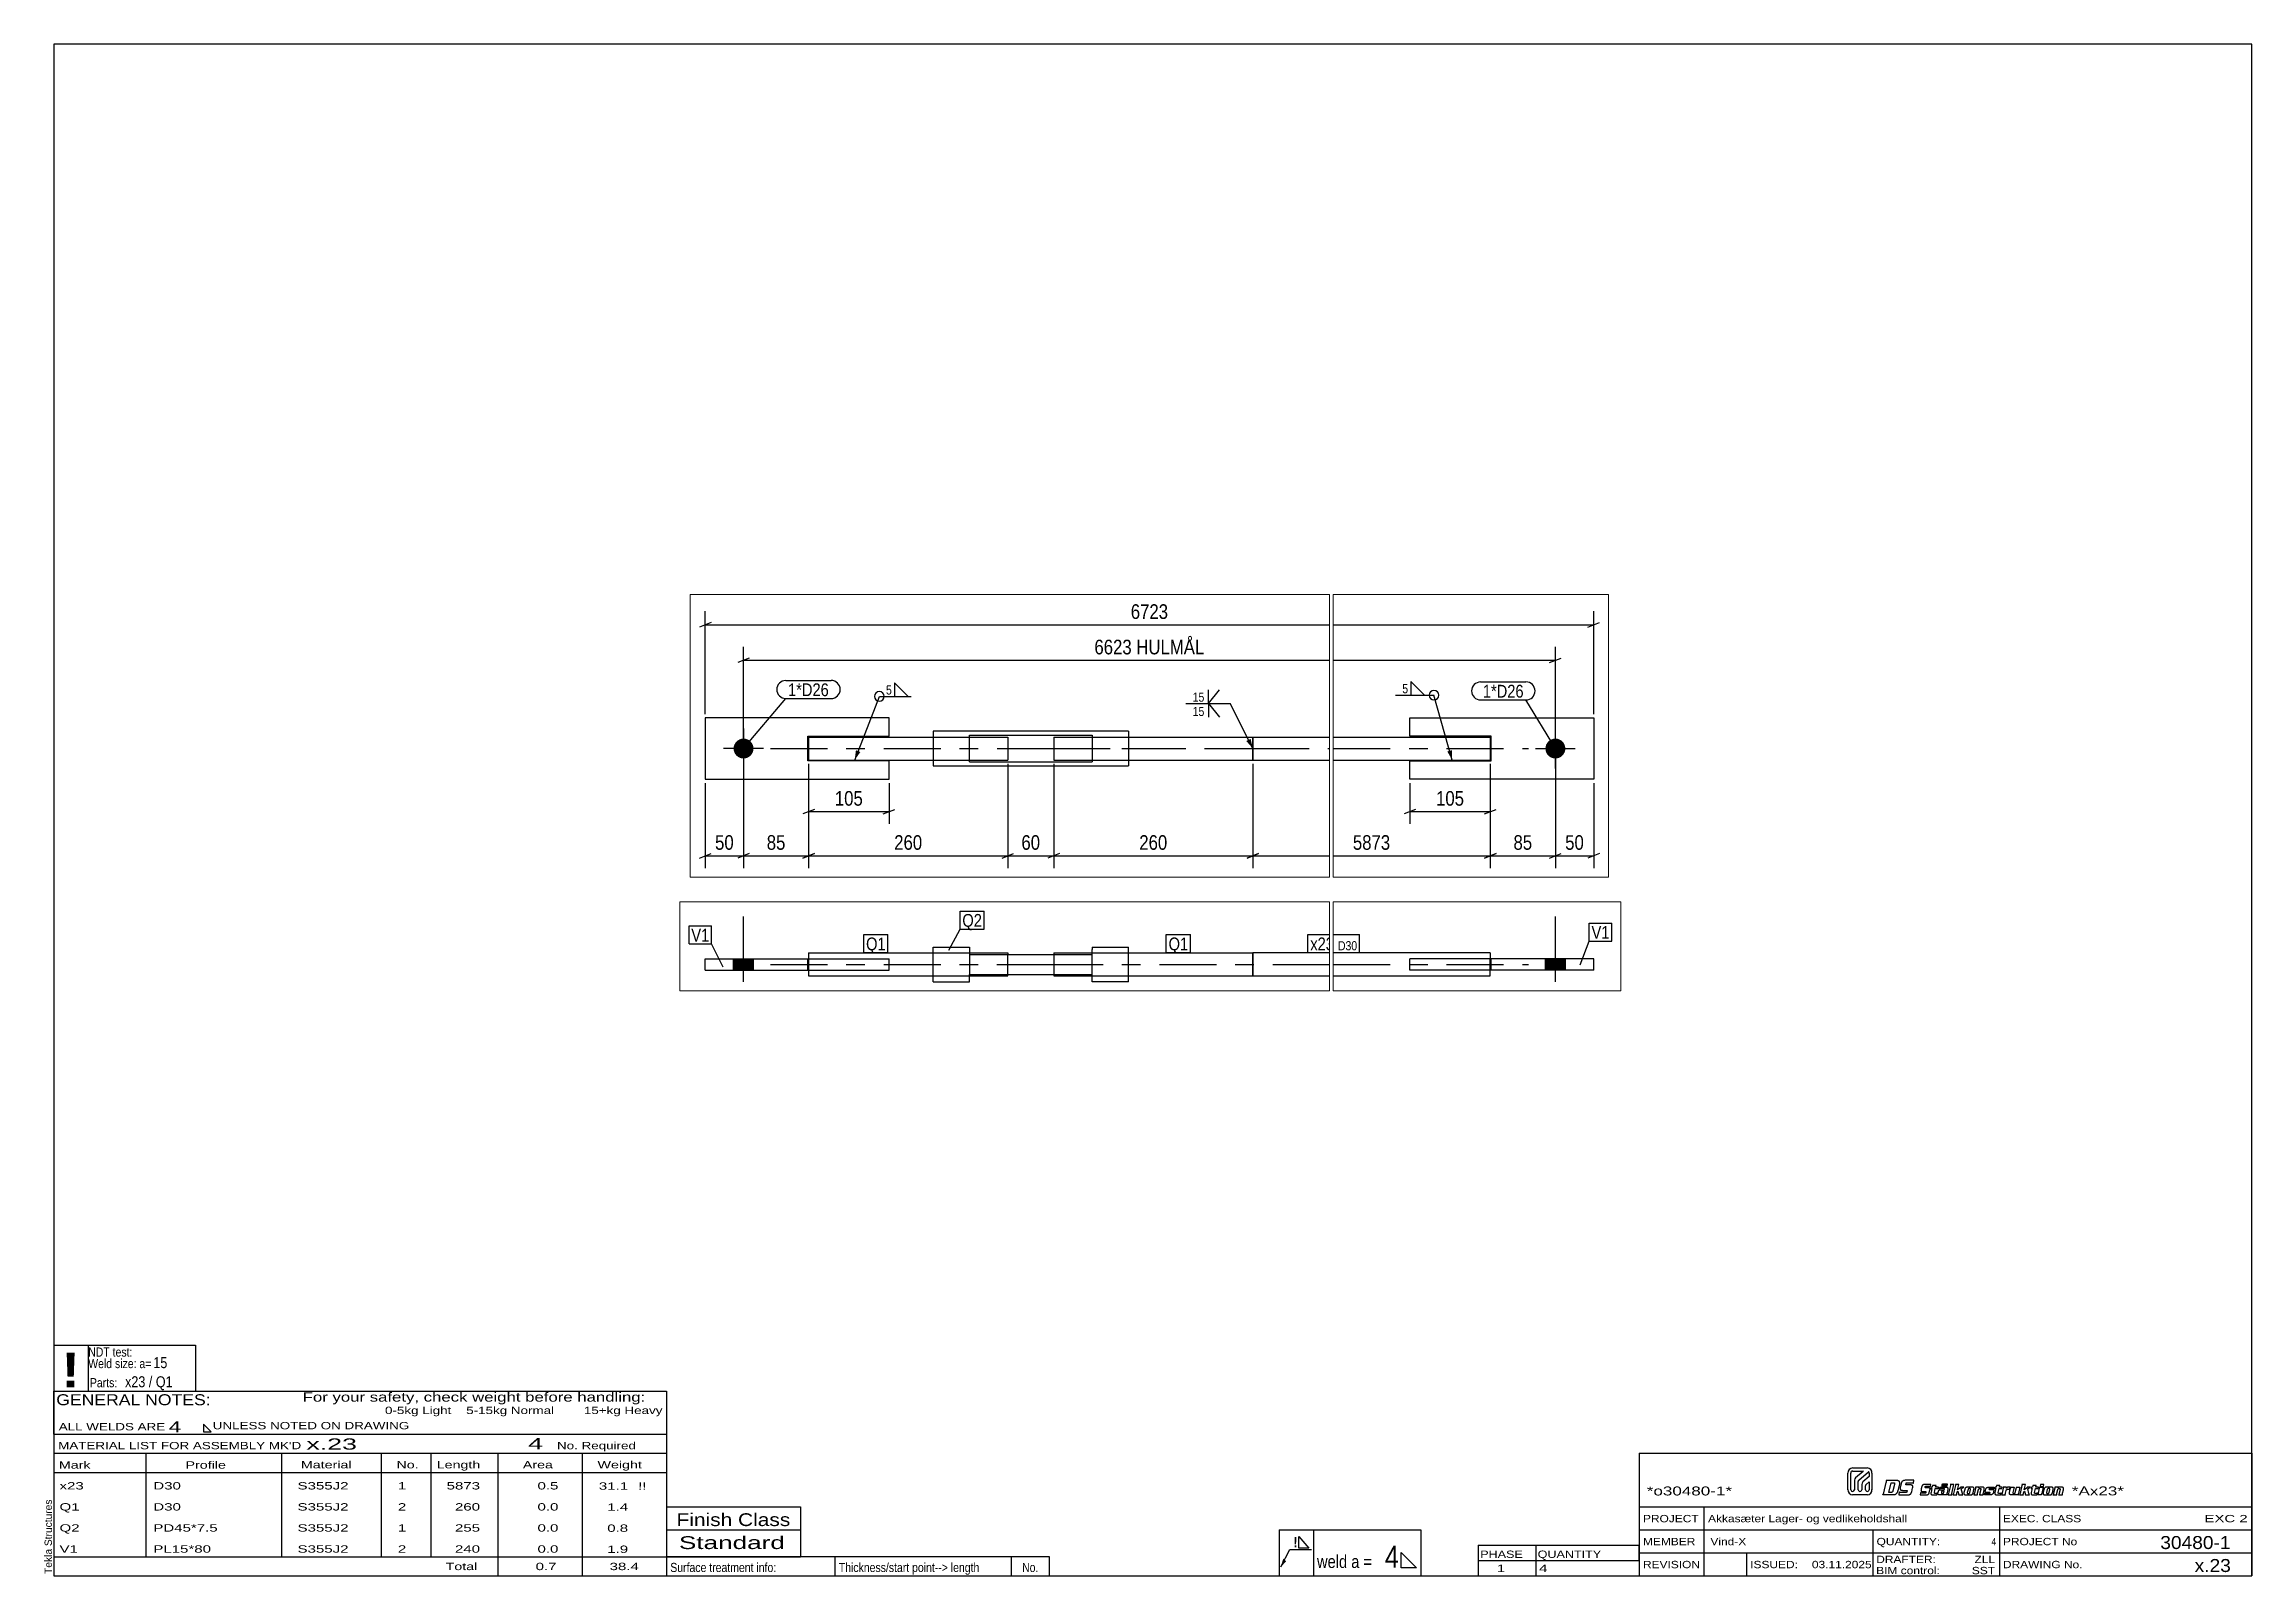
# Paper-space layout 'Layout1' of a CAD drawing. Header units: millimetres. Extents: x 2 to 579, y 5 to 405.
# The model-space entities are those that its viewports show. They can reach past a viewport. Long polylines and large blocks are cut down to what shows.
import ezdxf

# ---------------------------------------------------------------- set-up
doc = ezdxf.new("R2010")
doc.units = ezdxf.units.MM
doc.linetypes.add('DXK_LINE_DOT2', pattern=[3.9198, 1.9599, -1.9599])
doc.linetypes.add('DXK_LINE_DOT3', pattern=[5.9187, 2.979, -0.9799, 0.9799, -0.9799])
for name, color, linetype in [('GRAPHICAL_OBJECTS', 7, 'Continuous'), ('MÅLSÆTNING', 7, 'Continuous'), ('STÅL', 7, 'Continuous'), ('TEKST', 7, 'Continuous')]:
    doc.layers.add(name, color=color, linetype=linetype)
doc.layers.add('Viewport layer', color=7, linetype='Continuous', plot=False)
doc.styles.add('Arial', font='ARIAL.TTF', dxfattribs={"height": 0.2})
doc.styles.add('Arial Black', font='ARIBLK.TTF', dxfattribs={"height": 0.2})
doc.styles.add('Arial Narrow', font='ARIALN.TTF', dxfattribs={"height": 0.2})
doc.styles.add('Arial Narrow Bold', font='ARIALNB.TTF', dxfattribs={"height": 0.2})
doc.styles.add('Arial Rounded MT Bold', font='ARLRDBD.TTF', dxfattribs={"height": 0.2})
doc.styles.add('IDAutomationHC39M', font='IDAUTOMATIONHC39M.TTF', dxfattribs={"height": 0.2})

psp = doc.layouts.get("Layout1")

# ---------------------------------------------------------------- texts
at = {"layer": 'GRAPHICAL_OBJECTS', "color": 7, "linetype": 'Continuous', "style": 'Arial Narrow'}
for s, height, p in [('NDT test:', 2.386, (14, 62.25)), ('Weld size: a=', 2.3861, (14, 59.25)), ('15', 2.863, (31, 59.25)), ('Parts:', 2.386, (14.43, 54.25)), ('4', 5.73, (352.61, 7.11)), ('4', 1.91, (511.03, 13)), ('Surface treatment info:', 2.3861, (166, 6)), ('Thickness/start point--> length', 2.3861, (210, 6)), ('weld a =', 3.34, (334.88, 7.06))]:
    psp.add_text(s, height=height, dxfattribs=at).set_placement(p)
at = {"layer": 'GRAPHICAL_OBJECTS', "color": 2, "linetype": 'Continuous', "style": 'Arial Black'}
psp.add_text('!', height=9.07, dxfattribs=at).set_placement((7, 54.25))
at = {"layer": 'GRAPHICAL_OBJECTS', "color": 7}
for s, height, style, width, p in [('GENERAL NOTES:', 2.8633, 'Arial Narrow', 1.4, (5.65, 49.56)), ('ALL WELDS ARE', 1.9089, 'Arial Narrow', 1.6, (6.29, 43)), ('UNLESS NOTED ON DRAWING', 1.9089, 'Arial Narrow', 1.6, (46.52, 43.28)), ('x.23', 2.912, 'Arial Rounded MT Bold', 1.794707, (70.97, 37.97)), ('4', 2.91, 'Arial Rounded MT Bold', 1.794707, (128.86, 38.06)), ("MATERIAL LIST FOR ASSEMBLY MK'D", 1.9089, 'Arial Narrow', 1.6, (6.15, 38.06)), ('Mark', 1.909, 'Arial Narrow', 1.7, (6.34, 33)), ('Profile', 1.909, 'Arial Narrow', 1.7, (39.41, 33)), ('Material', 1.909, 'Arial Narrow', 1.7, (69.54, 33.06)), ('No.', 1.909, 'Arial Narrow', 1.7, (94.5, 33.06)), ('Length', 1.909, 'Arial Narrow', 1.7, (105, 33.06)), ('Area', 1.909, 'Arial Narrow', 1.7, (127.5, 33.06)), ('No. Required', 1.9089, 'Arial Narrow', 1.6, (136.41, 38.06)), ('Weight', 1.909, 'Arial Narrow', 1.7, (147, 33.06)), ('PHASE', 1.909, 'Arial Narrow', 1.5, (377.5, 9.69)), ('QUANTITY', 1.909, 'Arial Narrow', 1.5, (392.5, 9.69))]:
    psp.add_text(s, height=height, dxfattribs=dict(at, style=style, width=width)).set_placement(p)
at = {"layer": 'GRAPHICAL_OBJECTS', "color": 7, "style": 'Arial Narrow'}
for s, height, p in [('x23 / Q1', 2.863, (23.62, 54.25)), ('No.', 2.386, (257.87, 6))]:
    psp.add_text(s, height=height, dxfattribs=at).set_placement(p)
at = {"layer": 'GRAPHICAL_OBJECTS', "color": 7, "linetype": 'Continuous'}
for s, height, style, width, p in [('For your safety, check weight before handling:  ', 2.3861, 'Arial Narrow', 1.6, (70, 50.5)), ('0-5kg Light    5-15kg Normal        15+kg Heavy', 1.9089, 'Arial Narrow', 1.6, (91.5, 47.25)), ('4', 2.86, 'Arial Narrow', 1.794707, (35, 42.5)), ('x23', 1.909, 'Arial Narrow', 1.794707, (6.5, 27.56)), ('D30', 1.909, 'Arial Narrow', 1.794707, (31, 27.56)), ('S355J2', 1.909, 'Arial Narrow', 1.794707, (68.66, 27.56)), ('1', 1.91, 'Arial Narrow', 1.794707, (94.86, 27.56)), ('5873', 1.909, 'Arial Narrow', 1.794707, (107.58, 27.56)), ('0.5', 1.909, 'Arial Narrow', 1.794707, (131.32, 27.56)), ('31.1', 1.909, 'Arial Narrow', 1.794707, (147.34, 27.5)), ('!!', 1.909, 'Arial Narrow', 1.794707, (157.6, 27.5)), ('Q1', 1.909, 'Arial Narrow', 1.794707, (6.5, 22.06)), ('D30', 1.909, 'Arial Narrow', 1.794707, (31, 22.06)), ('S355J2', 1.909, 'Arial Narrow', 1.794707, (68.66, 22.06)), ('2', 1.91, 'Arial Narrow', 1.794707, (94.86, 22.06)), ('260', 1.909, 'Arial Narrow', 1.794707, (109.77, 22.06)), ('0.0', 1.909, 'Arial Narrow', 1.794707, (131.32, 22.06)), ('1.4', 1.909, 'Arial Narrow', 1.794707, (149.53, 22)), ('*o30480-1*', 2.333, 'IDAutomationHC39M', 1.425378, (421, 26)), ('*Ax23*', 2.333, 'IDAutomationHC39M', 1.425378, (532, 26.01)), ('Q2', 1.909, 'Arial Narrow', 1.794707, (6.5, 16.56)), ('PD45*7.5', 1.909, 'Arial Narrow', 1.794707, (31, 16.56)), ('S355J2', 1.909, 'Arial Narrow', 1.794707, (68.66, 16.56)), ('1', 1.91, 'Arial Narrow', 1.794707, (94.86, 16.56)), ('255', 1.909, 'Arial Narrow', 1.794707, (109.77, 16.56)), ('0.0', 1.909, 'Arial Narrow', 1.794707, (131.32, 16.56)), ('0.8', 1.909, 'Arial Narrow', 1.794707, (149.53, 16.5)), ('Finish Class', 3.3405, 'Arial Narrow', 1.425378, (167.62, 18)), ('PROJECT', 1.909, 'Arial Narrow', 1.425378, (420, 19)), ('Akkasæter Lager- og vedlikeholdshall', 1.9089, 'Arial Narrow', 1.425378, (437, 19)), ('EXEC. CLASS', 1.9089, 'Arial Narrow', 1.425378, (514, 19)), ('EXC 2', 1.909, 'Arial Narrow', 1.780292, (566.64, 19)), ('V1', 1.909, 'Arial Narrow', 1.794707, (6.5, 11.06)), ('PL15*80', 1.909, 'Arial Narrow', 1.794707, (31, 11.06)), ('S355J2', 1.909, 'Arial Narrow', 1.794707, (68.66, 11.06)), ('2', 1.91, 'Arial Narrow', 1.794707, (94.86, 11.06)), ('240', 1.909, 'Arial Narrow', 1.794707, (109.77, 11.06)), ('0.0', 1.909, 'Arial Narrow', 1.794707, (131.32, 11.06)), ('1.9', 1.909, 'Arial Narrow', 1.794707, (149.53, 11)), ('Standard', 3.34, 'Arial Narrow', 1.780292, (168.26, 12)), ('MEMBER', 1.909, 'Arial Narrow', 1.425378, (420, 13)), ('Vind-X', 1.909, 'Arial Narrow', 1.42538, (437.61, 13)), ('QUANTITY:', 1.909, 'Arial Narrow', 1.425378, (481, 13)), ('PROJECT No', 1.909, 'Arial Narrow', 1.425378, (514, 13)), ('30480-1', 3.397, 'Arial Rounded MT Bold', 1.1, (555.09, 12)), ('Total', 1.909, 'Arial Narrow', 1.7, (107.33, 6.5)), ('0.7', 1.909, 'Arial Narrow', 1.794707, (130.83, 6.5)), ('38.4', 1.909, 'Arial Narrow', 1.794707, (150.14, 6.5)), ('1', 1.91, 'Arial Narrow', 1.794707, (381.82, 6)), ('4', 1.91, 'Arial Narrow', 1.794707, (392.86, 6)), ('REVISION', 1.909, 'Arial Narrow', 1.425378, (420, 7)), ('ISSUED:', 1.909, 'Arial Narrow', 1.425378, (448, 7)), ('03.11.2025', 1.909, 'Arial Narrow', 1.425378, (464.11, 7)), ('DRAFTER:', 1.909, 'Arial Narrow', 1.425378, (480.91, 8.35)), ('BIM control:', 1.9089, 'Arial Narrow', 1.425378, (480.9, 5.44)), ('SST', 1.909, 'Arial Narrow', 1.425378, (505.88, 5.43)), ('ZLL', 1.909, 'Arial Narrow', 1.425378, (506.58, 8.35)), ('DRAWING No.', 1.9089, 'Arial Narrow', 1.425378, (514, 7)), ('x.23', 3.397, 'Arial Rounded MT Bold', 1.1, (564.07, 6))]:
    psp.add_text(s, height=height, dxfattribs=dict(at, style=style, width=width)).set_placement(p)
at = {"layer": 'GRAPHICAL_OBJECTS', "color": 174, "linetype": 'Continuous', "style": 'Arial'}
psp.add_text('Tekla Structures', height=1.9102, rotation=90, dxfattribs=at).set_placement((4.5, 5.5))
at = {"layer": 'GRAPHICAL_OBJECTS', "color": 2, "linetype": 'Continuous', "style": 'Arial Narrow Bold', "width": 0.99921}
psp.add_text('!', height=2.73, dxfattribs=at).set_placement((328.73, 12.42))

msp = doc.modelspace()

# ---------------------------------------------------------------- hatches: boundary and pattern name
at = {"layer": 'STÅL', "linetype": 'Continuous'}
for points in [[(13065.5, 155, -1), (13065.5, 181, -1)], [(19688.6, 181, -1), (19688.6, 155, -1)], [(70.2, 27), (96.2, 27), (96.2, 42), (70.2, 42)], [(6719.3, 42), (6693.3, 42), (6693.3, 27), (6719.3, 27)]]:
    msp.add_hatch(color=96, dxfattribs=at).paths.add_polyline_path(points)
at = {"layer": 'TEKST', "linetype": 'Continuous'}
for points in [[(13727.6, 180.6), (13730.5, 168), (13722, 177.8)], [(13218, 163.5), (13210.6, 153), (13212.2, 165.8)], [(19553.5, 165.9), (19553.9, 153), (19547.5, 164.2)]]:
    msp.add_hatch(color=3, dxfattribs=at).paths.add_polyline_path(points)

# ---------------------------------------------------------------- linework, layer by layer
at = {"layer": 'MÅLSÆTNING', "color": 7, "linetype": 'Continuous'}
for p, q in [((13015.5, 213), (13015.5, 347.3)), ((19738.6, 213), (19738.6, 347.3)), ((13023, 332.6), (13008, 326.6)), ((13015.5, 329.6), (19738.6, 329.6)), ((19731.1, 326.6), (19746.1, 332.6)), ((13065.5, 173), (13065.5, 301)), ((19688.6, 173), (19688.6, 301)), ((13073, 286.2), (13058, 280.2)), ((13065.5, 283.2), (19688.6, 283.2)), ((19681.1, 280.2), (19696.1, 286.2)), ((13065.5, 163), (13065.5, 12)), ((13150.5, 148), (13150.5, 12)), ((13150.5, 148), (13150.5, 69.6)), ((13150.5, 148), (13150.5, 12)), ((13410.5, 148), (13410.5, 12)), ((13410.5, 148), (13410.5, 12)), ((13470.5, 148), (13470.5, 12)), ((13470.5, 148), (13470.5, 12)), ((13730.5, 148), (13730.5, 12)), ((13730.5, 148), (13730.5, 12)), ((19603.6, 148), (19603.6, 12)), ((19603.6, 148), (19603.6, 12)), ((19603.6, 148), (19603.6, 69.6)), ((19688.6, 163), (19688.6, 12)), ((19688.6, 163), (19688.6, 12)), ((13015.5, 123), (13015.5, 12)), ((19498.6, 123), (19498.6, 69.6)), ((19738.6, 123), (19738.6, 12)), ((13158, 88.6), (13143, 82.6)), ((13248, 82.6), (13263, 88.6)), ((19506.1, 88.6), (19491.1, 82.6)), ((19596.1, 82.6), (19611.1, 88.6)), ((13150.5, 85.6), (13255.5, 85.6)), ((19498.6, 85.6), (19603.6, 85.6)), ((13008, 25), (13023, 31)), ((13073, 31), (13058, 25)), ((13158, 31), (13143, 25)), ((13143, 25), (13158, 31)), ((13403, 25), (13418, 31)), ((13403, 25), (13418, 31)), ((13478, 31), (13463, 25)), ((13478, 31), (13463, 25)), ((13738, 31), (13723, 25)), ((13723, 25), (13738, 31)), ((19611.1, 31), (19596.1, 25)), ((19596.1, 25), (19611.1, 31)), ((19681.1, 25), (19696.1, 31)), ((19681.1, 25), (19696.1, 31)), ((19746.1, 31), (19731.1, 25)), ((13015.5, 28), (13065.5, 28)), ((13150.5, 28), (13410.5, 28)), ((13410.5, 28), (13470.5, 28)), ((13470.5, 28), (13730.5, 28)), ((13730.5, 28), (19603.6, 28)), ((19603.6, 28), (19688.6, 28)), ((19688.6, 28), (19738.6, 28))]:
    msp.add_line(p, q, dxfattribs=at)
at = {"layer": 'STÅL', "color": 2, "linetype": 'Continuous'}
for p, q in [((13255.5, 208), (13015.5, 208)), ((13015.5, 208), (13015.5, 128)), ((13255.5, 184), (13255.5, 208)), ((19498.6, 184), (19498.6, 208)), ((19498.6, 208), (19738.6, 208)), ((19738.6, 208), (19738.6, 128)), ((13149.5, 152), (13149.5, 184)), ((13149.5, 184), (13255.5, 184)), ((13150.5, 183), (13313, 183)), ((13150.5, 183), (13150.5, 160.5)), ((13568, 190.5), (13313, 190.5)), ((13313, 190.5), (13313, 145.5)), ((13360.5, 185.5), (13520.5, 185.5)), ((13360.5, 150.5), (13360.5, 185.5)), ((13360.5, 183), (13410.5, 183)), ((13410.5, 183), (13410.5, 181)), ((13410.5, 181), (13410.5, 153)), ((13470.5, 183), (13520.5, 183)), ((13470.5, 183), (13470.5, 153)), ((13520.5, 185.5), (13520.5, 150.5)), ((13568, 190.5), (13568, 145.5)), ((13568, 183), (13730.5, 183)), ((13730.5, 153), (13730.5, 183)), ((13730.5, 183), (13830.5, 183)), ((13730.5, 183), (13730.5, 160.5)), ((19398.6, 183), (19603.6, 183)), ((19604.6, 184), (19498.6, 184)), ((19603.6, 183), (19603.6, 181)), ((19603.6, 181), (19603.6, 153)), ((19604.6, 152), (19604.6, 184)), ((13255.5, 152), (13149.5, 152)), ((13150.5, 160.5), (13150.5, 153)), ((13150.5, 153), (13313, 153)), ((13255.5, 128), (13255.5, 152)), ((13313, 145.5), (13568, 145.5)), ((13360.5, 153), (13410.5, 153)), ((13360.5, 150.5), (13520.5, 150.5)), ((13470.5, 153), (13520.5, 153)), ((13568, 153), (13730.5, 153)), ((13730.5, 160.5), (13730.5, 153)), ((13730.5, 153), (13830.5, 153)), ((19398.6, 153), (19603.6, 153)), ((19498.6, 128), (19498.6, 152)), ((19498.6, 152), (19604.6, 152)), ((13015.5, 128), (13255.5, 128)), ((19738.6, 128), (19498.6, 128)), ((33.2, 42), (273.2, 42)), ((33.2, 27), (33.2, 42)), ((168.2, 49.5), (330.7, 49.5)), ((168.2, 49.5), (168.2, 42)), ((273.2, 27), (273.2, 42)), ((330.7, 57), (378.2, 57)), ((330.7, 12), (330.7, 57)), ((378.2, 57), (378.2, 47.7)), ((378.2, 49.5), (428.2, 49.5)), ((378.2, 47.7), (538.2, 47.7)), ((428.2, 49.5), (428.2, 47.7)), ((488.2, 49.5), (538.2, 49.5)), ((488.2, 49.5), (488.2, 47.7)), ((538.2, 57), (585.7, 57)), ((538.2, 57), (538.2, 54)), ((538.2, 47.7), (538.2, 54)), ((585.7, 12), (585.7, 57)), ((585.7, 49.5), (748.2, 49.5)), ((748.2, 19.5), (748.2, 49.5)), ((848.2, 49.5), (748.2, 49.5)), ((748.2, 49.5), (748.2, 19.5)), ((6621.3, 49.5), (6416.3, 49.5)), ((6756.3, 42), (6516.3, 42)), ((6516.3, 27), (6516.3, 42)), ((6621.3, 49.5), (6621.3, 42)), ((6756.3, 27), (6756.3, 42)), ((33.2, 27), (273.2, 27)), ((168.2, 27), (168.2, 19.5)), ((168.2, 19.5), (330.7, 19.5)), ((330.7, 12), (378.2, 12)), ((378.2, 21.3), (538.2, 21.3)), ((378.2, 12), (378.2, 21.3)), ((378.2, 19.5), (428.2, 19.5)), ((428.2, 19.5), (428.2, 21.3)), ((488.2, 21.3), (488.2, 19.5)), ((488.2, 19.5), (538.2, 19.5)), ((538.2, 12), (538.2, 21.3)), ((585.7, 12), (538.2, 12)), ((585.7, 19.5), (748.2, 19.5)), ((748.2, 19.5), (848.2, 19.5)), ((6416.3, 19.5), (6621.3, 19.5)), ((6756.3, 27), (6516.3, 27)), ((6621.3, 19.5), (6621.3, 27))]:
    msp.add_line(p, q, dxfattribs=at)
at = {"layer": 'STÅL', "color": 96, "linetype": 'Continuous'}
for p, q in [((13065.5, 194), (13065.5, 142)), ((19688.6, 142), (19688.6, 194)), ((13091.5, 168), (13039.5, 168)), ((19662.6, 168), (19714.6, 168)), ((83.2, 12), (83.2, 97)), ((6706.3, 12), (6706.3, 97)), ((70.2, 27), (70.2, 42)), ((96.2, 27), (96.2, 42)), ((6693.3, 27), (6693.3, 42)), ((6719.3, 27), (6719.3, 42))]:
    msp.add_line(p, q, dxfattribs=at)
at = {"layer": 'STÅL', "color": 7, "linetype": 'DXK_LINE_DOT2'}
for p, q in [((13313, 183), (13360.5, 183)), ((13520.5, 183), (13568, 183)), ((13520.5, 183), (13568, 183)), ((13313, 153), (13360.5, 153)), ((13520.5, 153), (13568, 153)), ((13520.5, 153), (13568, 153)), ((167.2, 27), (167.2, 42)), ((168.2, 42), (168.2, 27)), ((330.7, 49.5), (378.2, 49.5)), ((378.2, 54), (378.2, 21.3)), ((428.2, 21.3), (428.2, 47.7)), ((488.2, 47.7), (488.2, 21.5)), ((538.2, 49.5), (585.7, 49.5)), ((538.2, 15), (538.2, 47.7)), ((6621.3, 27), (6621.3, 42)), ((6622.3, 27), (6622.3, 42)), ((330.7, 19.5), (378.2, 19.5)), ((488.2, 21.5), (488.2, 21.3)), ((538.2, 19.5), (585.7, 19.5))]:
    msp.add_line(p, q, dxfattribs=at)
at = {"layer": 'STÅL', "color": 7, "linetype": 'DXK_LINE_DOT3'}
for p, q in [((13100.5, 168), (13460.5, 168)), ((13420.5, 168), (13780.5, 168)), ((13460.5, 168), (13618, 168)), ((13680.5, 168), (13830.5, 168)), ((19398.6, 168), (19653.6, 168)), ((118.2, 34.5), (478.2, 34.5)), ((478.2, 34.5), (798.2, 34.5)), ((798.2, 34.5), (848.2, 34.5)), ((6416.3, 34.5), (6671.3, 34.5))]:
    msp.add_line(p, q, dxfattribs=at)
at = {"layer": 'TEKST', "color": 3, "linetype": 'Continuous'}
for p, q in [((19553.9, 153), (19530.1, 237.7)), ((13730.5, 168), (13700.9, 226.7))]:
    msp.add_line(p, q, dxfattribs=at)
for start, end in [(90, 270), (270, 90)]:
    msp.add_arc((19530.1, 237.7), 6.25, start, end, dxfattribs=at)

# ---------------------------------------------------------------- wipeouts: each hides what was drawn before it
at = {"color": 0}
for points in [[(13176.9, 236.4), (13176.9, 253.9), (13123.6, 253.9), (13123.6, 236.4)], [(13260.2, 237.6), (13260.2, 252.1), (13250.5, 252.1), (13250.5, 237.6)], [(13668.1, 228.2), (13668.1, 242.7), (13650.9, 242.7), (13650.9, 228.2)], [(19497.3, 239.2), (19497.3, 253.7), (19487.7, 253.7), (19487.7, 239.2)], [(19647.2, 234.5), (19647.2, 252), (19593.9, 252), (19593.9, 234.5)], [(394.5, 83.7), (394.5, 101.2), (368.9, 101.2), (368.9, 83.7)], [(38.4, 64.4), (38.4, 81.9), (15, 81.9), (15, 64.4)], [(6777, 68), (6777, 85.5), (6753.5, 85.5), (6753.5, 68)]]:
    msp.add_wipeout(points, dxfattribs=at).dxf.layer = 'TEKST'

# ---------------------------------------------------------------- next in the draw order: linework, layer by layer
at = {"layer": 'TEKST', "color": 3, "linetype": 'Continuous'}
for p, q in [((13210.6, 153), (13242.8, 236.1)), ((13242.8, 236.1), (13284.2, 236.1)), ((13280.6, 236.1), (13262.7, 254)), ((13262.7, 254), (13262.7, 236.1)), ((13262.7, 236.1), (13280.6, 236.1)), ((13672.5, 226.7), (13686.8, 244.6)), ((13672.5, 226.7), (13672.5, 244.6)), ((19479.9, 237.7), (19530.1, 237.7)), ((19517.7, 237.7), (19499.9, 255.5)), ((19499.9, 255.5), (19499.9, 237.7)), ((19499.9, 237.7), (19517.7, 237.7))]:
    msp.add_line(p, q, dxfattribs=at)
for start, end in [(90, 270), (270, 90)]:
    msp.add_arc((13242.8, 236.1), 6.25, start, end, dxfattribs=at)

# ---------------------------------------------------------------- next in the draw order: texts
at = {"layer": 'TEKST', "color": 3, "style": 'Arial Narrow'}
for p in [(13251.5, 238.6), (19488.7, 240.2)]:
    msp.add_text('5', height=11.9, dxfattribs=at).set_placement(p)

# ---------------------------------------------------------------- next in the draw order: wipeouts: each hides what was drawn before it
at = {"color": 0}
for points, layer in [([(13623.8, 333.3), (13623.8, 361.3), (13567.1, 361.3), (13567.1, 333.3)], 'MÅLSÆTNING'), ([(13671.3, 287), (13671.3, 315), (13519.6, 315), (13519.6, 287)], 'MÅLSÆTNING'), ([(13225.2, 89.4), (13225.2, 117.4), (13180.7, 117.4), (13180.7, 89.4)], 'MÅLSÆTNING'), ([(19573.4, 89.4), (19573.4, 117.4), (19528.8, 117.4), (19528.8, 89.4)], 'MÅLSÆTNING'), ([(13056.6, 31.8), (13056.6, 59.8), (13024.3, 59.8), (13024.3, 31.8)], 'MÅLSÆTNING'), ([(13302.7, 31.8), (13302.7, 59.8), (13258.2, 59.8), (13258.2, 31.8)], 'MÅLSÆTNING'), ([(13456.6, 31.8), (13456.6, 59.8), (13424.3, 59.8), (13424.3, 31.8)], 'MÅLSÆTNING'), ([(13622.7, 31.8), (13622.7, 59.8), (13578.2, 59.8), (13578.2, 31.8)], 'MÅLSÆTNING'), ([(19476.9, 31.8), (19476.9, 59.8), (19420.2, 59.8), (19420.2, 31.8)], 'MÅLSÆTNING'), ([(19662.3, 31.8), (19662.3, 59.8), (19629.9, 59.8), (19629.9, 31.8)], 'MÅLSÆTNING'), ([(19729.8, 31.8), (19729.8, 59.8), (19697.4, 59.8), (19697.4, 31.8)], 'MÅLSÆTNING'), ([(13176.9, 236.4), (13176.9, 253.9), (13123.6, 253.9), (13123.6, 236.4)], 'TEKST'), ([(19647.2, 234.5), (19647.2, 252), (19593.9, 252), (19593.9, 234.5)], 'TEKST'), ([(394.5, 83.7), (394.5, 101.2), (368.9, 101.2), (368.9, 83.7)], 'TEKST'), ([(38.4, 64.4), (38.4, 81.9), (15, 81.9), (15, 64.4)], 'TEKST'), ([(268.7, 53), (268.7, 70.5), (243.2, 70.5), (243.2, 53)], 'TEKST'), ([(663.7, 53), (663.7, 70.5), (638.2, 70.5), (638.2, 53)], 'TEKST'), ([(6417.2, 53), (6417.2, 70.5), (823.2, 70.5), (823.2, 53)], 'TEKST'), ([(6777, 68), (6777, 85.5), (6753.5, 85.5), (6753.5, 68)], 'TEKST')]:
    msp.add_wipeout(points, dxfattribs=at).dxf.layer = layer

# ---------------------------------------------------------------- next in the draw order: linework, layer by layer
at = {"layer": 'MÅLSÆTNING', "color": 7, "linetype": 'Continuous'}
for p, q in [((13065.5, 163), (13065.5, 12)), ((13255.5, 123), (13255.5, 69.6)), ((13073, 31), (13058, 25)), ((13065.5, 28), (13150.5, 28))]:
    msp.add_line(p, q, dxfattribs=at)
at = {"layer": 'TEKST', "color": 7, "linetype": 'Continuous'}
for p, q in [((13065.5, 168), (13120.6, 233.4)), ((13120.6, 256.9), (13179.9, 256.9)), ((13120.6, 233.4), (13179.9, 233.4)), ((19590.9, 255), (19650.2, 255)), ((19590.9, 231.5), (19650.2, 231.5)), ((19688.6, 168), (19650.2, 231.5)), ((365.9, 104.2), (397.5, 104.2)), ((365.9, 80.7), (365.9, 104.2)), ((397.5, 80.7), (397.5, 104.2)), ((6750.5, 88.5), (6780, 88.5)), ((6750.5, 65), (6750.5, 88.5)), ((6780, 65), (6780, 88.5)), ((12, 84.9), (41.4, 84.9)), ((12, 61.4), (12, 84.9)), ((12, 61.4), (41.4, 61.4)), ((41.4, 61.4), (41.4, 84.9)), ((56.8, 30.9), (41.4, 61.4)), ((351.4, 53), (365.9, 80.7)), ((365.9, 80.7), (397.5, 80.7)), ((6738.6, 34.1), (6750.5, 65)), ((6750.5, 65), (6780, 65))]:
    msp.add_line(p, q, dxfattribs=at)
for centre, radius, start, end in [((13120.6, 245.1), 11.7, 90, 270), ((13179.9, 245.1), 11.8, 270, 90), ((19590.9, 243.2), 11.7, 90, 270), ((19650.2, 243.2), 11.8, 270, 90)]:
    msp.add_arc(centre, radius, start, end, dxfattribs=at)

# ---------------------------------------------------------------- next in the draw order: texts
at = {"layer": 'MÅLSÆTNING', "color": 3, "style": 'Arial Narrow'}
for s, height, p in [('6723', 19.09, (13571.1, 337.3)), ('6623 HULMÅL', 19.089, (13523.6, 291)), ('105', 19.09, (13184.7, 93.4)), ('105', 19.09, (19532.8, 93.4)), ('50', 19.09, (13028.3, 35.8)), ('260', 19.09, (13262.2, 35.8)), ('60', 19.09, (13428.3, 35.8)), ('260', 19.09, (13582.2, 35.8)), ('5873', 19.09, (19424.2, 35.8)), ('85', 19.09, (19633.9, 35.8)), ('50', 19.09, (19701.4, 35.8))]:
    msp.add_text(s, height=height, dxfattribs=at).set_placement(p)
at = {"layer": 'TEKST', "color": 3, "style": 'Arial Narrow'}
for s, p in [('1*D26', (13123.6, 236.4)), ('1*D26', (19593.9, 234.5)), ('Q2', (368.9, 83.7)), ('V1', (15, 64.4)), ('V1', (6753.5, 68))]:
    msp.add_text(s, height=16.7, dxfattribs=at).set_placement(p)

# ---------------------------------------------------------------- next in the draw order: wipeouts: each hides what was drawn before it
at = {"color": 0, "linetype": 'Continuous'}
msp.add_wipeout([(13668.1, 209.5), (13668.1, 224), (13650.9, 224), (13650.9, 209.5)], dxfattribs=at).dxf.layer = 'TEKST'
at = {"color": 0}
for points in [[(268.7, 53), (268.7, 70.5), (243.2, 70.5), (243.2, 53)], [(663.7, 53), (663.7, 70.5), (638.2, 70.5), (638.2, 53)], [(6417.2, 53), (6417.2, 70.5), (823.2, 70.5), (823.2, 53)]]:
    msp.add_wipeout(points, dxfattribs=at).dxf.layer = 'TEKST'

# ---------------------------------------------------------------- next in the draw order: linework, layer by layer
at = {"layer": 'TEKST', "color": 3, "linetype": 'Continuous'}
for p, q in [((13643.1, 226.7), (13700.9, 226.7)), ((13672.5, 226.7), (13686.8, 208.8)), ((13672.5, 226.7), (13672.5, 208.8))]:
    msp.add_line(p, q, dxfattribs=at)
at = {"layer": 'TEKST', "color": 7, "linetype": 'Continuous'}
for p, q in [((240.2, 73.5), (271.7, 73.5)), ((240.2, 50), (240.2, 73.5)), ((271.7, 50), (271.7, 73.5)), ((635.2, 73.5), (666.7, 73.5)), ((635.2, 50), (635.2, 73.5)), ((666.7, 50), (666.7, 73.5)), ((820.2, 50), (820.2, 73.5)), ((240.2, 50), (271.7, 50)), ((635.2, 50), (666.7, 50))]:
    msp.add_line(p, q, dxfattribs=at)

# ---------------------------------------------------------------- next in the draw order: texts
at = {"layer": 'TEKST', "color": 3, "style": 'Arial Narrow'}
for s, height, p in [('15', 11.93, (13651.9, 229.2)), ('Q1', 16.7, (243.2, 53)), ('Q1', 16.7, (638.2, 53)), ('x23', 16.7, (823.2, 53))]:
    msp.add_text(s, height=height, dxfattribs=at).set_placement(p)
at = {"layer": 'TEKST', "color": 3, "linetype": 'Continuous', "style": 'Arial Narrow'}
msp.add_text('15', height=11.93, dxfattribs=at).set_placement((13651.9, 210.5))

# ---------------------------------------------------------------- next in the draw order: wipeouts: each hides what was drawn before it
at = {"color": 0}
for points, layer in [([(13124.1, 31.8), (13124.1, 59.8), (13091.8, 59.8), (13091.8, 31.8)], 'MÅLSÆTNING'), ([(6447.6, 53), (6447.6, 65.5), (6422.4, 65.5), (6422.4, 53)], 'TEKST')]:
    msp.add_wipeout(points, dxfattribs=at).dxf.layer = layer

# ---------------------------------------------------------------- next in the draw order: texts
at = {"layer": 'MÅLSÆTNING', "color": 3, "style": 'Arial Narrow'}
msp.add_text('85', height=19.09, dxfattribs=at).set_placement((13095.8, 35.8))

# ---------------------------------------------------------------- next in the draw order: wipeouts: each hides what was drawn before it
at = {"color": 0}
msp.add_wipeout([(6447.6, 53), (6447.6, 65.5), (6422.4, 65.5), (6422.4, 53)], dxfattribs=at).dxf.layer = 'TEKST'

# ---------------------------------------------------------------- next in the draw order: linework, layer by layer
at = {"layer": 'TEKST', "color": 7, "linetype": 'Continuous'}
for p, q in [((820.2, 73.5), (6450.6, 73.5)), ((6450.6, 50), (6450.6, 73.5)), ((820.2, 50), (6450.6, 50))]:
    msp.add_line(p, q, dxfattribs=at)

# ---------------------------------------------------------------- next in the draw order: texts
at = {"layer": 'TEKST', "color": 3, "style": 'Arial Narrow'}
msp.add_text('D30', height=11.93, dxfattribs=at).set_placement((6422.4, 53))

# ---------------------------------------------------------------- hatches: boundary and pattern name
at = {"layer": 'GRAPHICAL_OBJECTS', "linetype": 'Continuous'}
for color, points in [(7, [(504.9, 27.55), (504.91, 27.6)]), (7, [(510.36, 28.16), (510.32, 28.15), (511.73, 28.16)]), (7, [(514.11, 27.95), (514.1, 27.89), (514.11, 28.01)]), (7, [(521.36, 26.72), (521.35, 26.68), (521.61, 27.78)]), (7, [(521.37, 26.77), (521.36, 26.72), (521.61, 27.78)]), (2, [(326.04, 9.5), (326.83, 8.82), (325.47, 7.33), (325.47, 7.33)])]:
    psp.add_hatch(color=color, dxfattribs=at).paths.add_polyline_path(points)

# ---------------------------------------------------------------- linework, layer by layer
at = {"layer": 'GRAPHICAL_OBJECTS', "color": 5, "linetype": 'Continuous'}
for p, q in [((579, 405), (5, 405)), ((5, 405), (5, 5)), ((579, 5), (579, 405)), ((5, 5), (579, 5))]:
    psp.add_line(p, q, dxfattribs=at)
at = {"layer": 'GRAPHICAL_OBJECTS', "color": 7, "linetype": 'Continuous'}
for p, q in [((5, 65.25), (42, 65.25)), ((14, 65.25), (14, 53.25)), ((42, 65.25), (42, 53.25)), ((5, 53.25), (165, 53.25)), ((5, 42), (5, 53.25)), ((5, 53.25), (42, 53.25)), ((165, 53.25), (165, 42)), ((5, 42), (165, 42)), ((5, 42), (5, 37)), ((44.06, 44.59), (46.06, 42.59)), ((44.06, 44.59), (44.06, 42.59)), ((44.06, 42.59), (46.06, 42.59)), ((165, 42), (165, 37)), ((5, 37), (165, 37)), ((5, 37), (5, 32)), ((29, 37), (29, 32)), ((64.5, 37), (64.5, 32)), ((90.5, 37), (90.5, 32)), ((103.5, 37), (103.5, 32)), ((121, 37), (121, 32)), ((143, 37), (143, 32)), ((165, 37), (165, 32)), ((419, 37), (419, 5)), ((419, 37), (579, 37)), ((579, 37.01), (579, 5)), ((5, 32), (165, 32)), ((5, 32), (5, 26.5)), ((29, 32), (29, 26.5)), ((64.5, 32), (64.5, 26.5)), ((90.5, 32), (90.5, 26.5)), ((103.5, 32), (103.5, 26.5)), ((121, 32), (121, 26.5)), ((143, 32), (143, 26.5)), ((165, 32), (165, 26.5)), ((473.53, 27.5), (473.53, 31.84)), ((474.26, 27.47), (474.26, 31.84)), ((474.74, 33.2), (478.6, 33.2)), ((474.74, 32.38), (477.45, 32.38)), ((475.22, 29.96), (475.22, 27.5)), ((477.48, 32.28), (475.51, 30.61)), ((476.18, 27.5), (476.18, 29.61)), ((476.34, 29.95), (478.88, 32.12)), ((477.15, 28.88), (477.15, 27.5)), ((479.08, 30.93), (477.44, 29.53)), ((478.27, 28.87), (479.08, 29.57)), ((479.08, 31.84), (479.08, 30.93)), ((479.08, 29.57), (479.08, 27.5)), ((479.8, 31.84), (479.8, 27.5)), ((482.9, 26.71), (483.54, 29.38)), ((483.54, 29.95), (486.32, 29.95)), ((483.56, 29.89), (483.54, 29.95)), ((483.54, 29.38), (483.56, 29.47)), ((483.57, 29.82), (483.56, 29.89)), ((483.56, 29.47), (483.57, 29.55)), ((483.58, 29.76), (483.57, 29.82)), ((483.57, 29.55), (483.58, 29.62)), ((483.58, 29.69), (483.58, 29.76)), ((483.58, 29.62), (483.58, 29.69)), ((484.2, 26.77), (484.81, 29.32)), ((484.81, 29.32), (485.42, 29.32)), ((485.64, 28.88), (485.25, 27.24)), ((485.42, 29.32), (485.47, 29.32)), ((485.47, 29.32), (485.52, 29.32)), ((485.52, 29.32), (485.56, 29.31)), ((485.56, 29.31), (485.59, 29.3)), ((485.59, 29.3), (485.62, 29.29)), ((485.62, 29.29), (485.64, 29.27)), ((485.64, 29.27), (485.66, 29.25)), ((485.66, 28.94), (485.64, 28.88)), ((485.66, 29.25), (485.67, 29.23)), ((485.67, 29), (485.66, 28.94)), ((485.67, 29.23), (485.68, 29.2)), ((485.68, 29.05), (485.67, 29)), ((485.68, 29.2), (485.68, 29.17)), ((485.68, 29.17), (485.68, 29.14)), ((485.68, 29.14), (485.68, 29.09)), ((485.68, 29.09), (485.68, 29.05)), ((486.32, 29.95), (486.43, 29.95)), ((486.43, 29.95), (486.53, 29.93)), ((486.53, 29.93), (486.61, 29.91)), ((486.95, 28.99), (486.53, 27.19)), ((486.61, 29.91), (486.69, 29.88)), ((486.69, 29.88), (486.76, 29.84)), ((486.76, 29.84), (486.82, 29.79)), ((486.82, 29.79), (486.87, 29.73)), ((486.87, 29.73), (486.91, 29.66)), ((486.91, 29.66), (486.94, 29.58)), ((486.94, 29.58), (486.96, 29.5)), ((486.97, 29.1), (486.95, 28.99)), ((486.96, 29.5), (486.98, 29.41)), ((486.98, 29.21), (486.97, 29.1)), ((486.98, 29.41), (486.98, 29.32)), ((486.98, 29.32), (486.98, 29.24)), ((486.98, 29.24), (486.98, 29.21)), ((487.44, 29.16), (487.24, 28.32)), ((487.47, 29.26), (487.44, 29.16)), ((487.5, 29.36), (487.47, 29.26)), ((487.54, 29.45), (487.5, 29.36)), ((487.59, 29.53), (487.54, 29.45)), ((487.64, 29.61), (487.59, 29.53)), ((487.7, 29.67), (487.64, 29.61)), ((487.76, 29.73), (487.7, 29.67)), ((487.83, 29.78), (487.76, 29.73)), ((487.9, 29.82), (487.83, 29.78)), ((487.98, 29.85), (487.9, 29.82)), ((488.06, 29.88), (487.98, 29.85)), ((488.14, 29.91), (488.06, 29.88)), ((488.24, 29.93), (488.14, 29.91)), ((488.33, 29.94), (488.24, 29.93)), ((488.43, 29.95), (488.33, 29.94)), ((488.51, 29.95), (488.43, 29.95)), ((490.71, 29.95), (488.51, 29.95)), ((488.65, 28.92), (488.66, 28.96)), ((488.65, 28.89), (488.65, 28.92)), ((488.65, 28.87), (488.65, 28.89)), ((488.65, 28.84), (488.65, 28.87)), ((488.66, 28.83), (488.65, 28.84)), ((488.66, 28.96), (488.7, 29.13)), ((488.66, 28.81), (488.66, 28.83)), ((488.7, 29.13), (488.71, 29.18)), ((488.71, 29.18), (488.73, 29.22)), ((488.73, 29.22), (488.76, 29.26)), ((488.76, 29.26), (488.79, 29.28)), ((488.79, 29.28), (488.83, 29.3)), ((488.83, 29.3), (488.87, 29.31)), ((488.87, 29.31), (488.92, 29.32)), ((488.92, 29.32), (488.97, 29.32)), ((488.97, 29.32), (490.14, 29.32)), ((490.14, 29.32), (490.22, 29.32)), ((490.22, 29.32), (490.29, 29.32)), ((490.29, 29.32), (490.37, 29.31)), ((490.37, 29.31), (490.43, 29.29)), ((490.43, 29.29), (490.49, 29.27)), ((490.49, 29.27), (490.55, 29.25)), ((490.55, 29.25), (490.6, 29.21)), ((490.6, 29.21), (490.65, 29.18)), ((490.65, 29.18), (490.71, 29.95)), ((493.32, 28.83), (493.26, 28.82)), ((493.38, 28.85), (493.32, 28.83)), ((493.45, 28.86), (493.38, 28.85)), ((493.52, 28.86), (493.45, 28.86)), ((493.58, 28.86), (493.52, 28.86)), ((495.15, 28.86), (493.58, 28.86)), ((495.11, 28.31), (495.15, 28.86)), ((498.16, 28.83), (498.18, 28.87)), ((498.16, 28.81), (498.16, 28.83)), ((498.18, 28.87), (498.19, 28.89)), ((498.19, 28.89), (498.2, 28.92)), ((498.2, 28.92), (498.21, 28.94)), ((498.21, 28.94), (498.22, 28.96)), ((498.22, 28.96), (498.23, 28.97)), ((498.23, 28.97), (498.24, 28.98)), ((498.24, 28.98), (498.26, 28.99)), ((498.26, 28.99), (498.28, 29)), ((498.28, 29), (498.3, 29.01)), ((498.3, 29.01), (498.32, 29.01)), ((498.32, 29.01), (498.34, 29.02)), ((498.34, 29.02), (498.37, 29.02)), ((498.37, 29.02), (498.4, 29.02)), ((498.4, 29.02), (498.42, 29.02)), ((498.42, 29.02), (499.27, 29.02)), ((499.27, 29.02), (499.3, 29.02)), ((499.3, 29.02), (499.33, 29.02)), ((499.33, 29.02), (499.35, 29.02)), ((499.35, 29.02), (499.37, 29.01)), ((499.37, 29.01), (499.39, 29.01)), ((499.44, 28.84), (499.37, 28.57)), ((499.39, 29.01), (499.41, 29)), ((499.41, 29), (499.42, 28.99)), ((499.42, 28.99), (499.43, 28.98)), ((499.43, 28.98), (499.44, 28.97)), ((499.44, 28.97), (499.44, 28.96)), ((499.44, 28.96), (499.44, 28.94)), ((499.44, 28.94), (499.45, 28.92)), ((499.45, 28.92), (499.44, 28.89)), ((499.44, 28.89), (499.44, 28.87)), ((499.44, 28.87), (499.44, 28.84)), ((501.21, 28.86), (500.26, 28.86)), ((500.26, 28.86), (500.27, 28.83)), ((500.27, 28.83), (500.28, 28.79)), ((500.65, 26.49), (501.21, 28.86)), ((502.51, 28.86), (501.57, 28.86)), ((501.57, 28.86), (501.58, 28.83)), ((501.58, 28.83), (501.58, 28.79)), ((502.17, 27.44), (502.51, 28.86)), ((519.91, 28.86), (518.96, 28.86)), ((518.96, 28.86), (518.97, 28.83)), ((518.97, 28.83), (518.98, 28.79)), ((519.57, 27.44), (519.91, 28.86)), ((523.81, 28.86), (523.69, 28.36)), ((524.69, 28.86), (523.81, 28.86)), ((524.56, 28.36), (524.69, 28.86)), ((5, 26.5), (5, 21)), ((29, 26.5), (29, 21)), ((64.5, 26.5), (64.5, 21)), ((90.5, 26.5), (90.5, 21)), ((103.5, 26.5), (103.5, 21)), ((121, 26.5), (121, 21)), ((143, 26.5), (143, 21)), ((165, 26.5), (165, 21)), ((474.26, 27.37), (474.26, 27.37)), ((474.26, 27.37), (474.26, 27.37)), ((478.6, 26.15), (474.74, 26.15)), ((478.11, 27.5), (478.11, 28.53)), ((482.63, 26.15), (482.68, 26.21)), ((485.42, 26.15), (482.63, 26.15)), ((482.68, 26.21), (482.72, 26.27)), ((482.72, 26.27), (482.76, 26.34)), ((482.76, 26.34), (482.8, 26.41)), ((482.8, 26.41), (482.83, 26.49)), ((482.83, 26.49), (482.86, 26.57)), ((482.86, 26.57), (482.88, 26.64)), ((482.88, 26.64), (482.9, 26.71)), ((484.81, 26.77), (484.2, 26.77)), ((484.86, 26.78), (484.81, 26.77)), ((484.91, 26.78), (484.86, 26.78)), ((484.96, 26.79), (484.91, 26.78)), ((484.99, 26.8), (484.96, 26.79)), ((485.03, 26.81), (484.99, 26.8)), ((485.06, 26.83), (485.03, 26.81)), ((485.08, 26.85), (485.06, 26.83)), ((485.11, 26.87), (485.08, 26.85)), ((485.13, 26.9), (485.11, 26.87)), ((485.15, 26.93), (485.13, 26.9)), ((485.16, 26.96), (485.15, 26.93)), ((485.18, 27.01), (485.16, 26.96)), ((485.2, 27.04), (485.18, 27.01)), ((485.21, 27.07), (485.2, 27.04)), ((485.22, 27.1), (485.21, 27.07)), ((485.24, 27.17), (485.22, 27.1)), ((485.25, 27.24), (485.24, 27.17)), ((485.53, 26.15), (485.42, 26.15)), ((485.63, 26.17), (485.53, 26.15)), ((485.73, 26.19), (485.63, 26.17)), ((485.83, 26.22), (485.73, 26.19)), ((485.91, 26.26), (485.83, 26.22)), ((486, 26.31), (485.91, 26.26)), ((486.07, 26.37), (486, 26.31)), ((486.14, 26.44), (486.07, 26.37)), ((486.21, 26.52), (486.14, 26.44)), ((486.27, 26.6), (486.21, 26.52)), ((486.33, 26.69), (486.27, 26.6)), ((486.38, 26.78), (486.33, 26.69)), ((486.43, 26.89), (486.38, 26.78)), ((486.47, 27), (486.43, 26.89)), ((486.51, 27.11), (486.47, 27)), ((486.53, 27.19), (486.51, 27.11)), ((486.91, 26.91), (486.85, 26.15)), ((486.85, 26.15), (489.09, 26.15)), ((486.97, 26.87), (486.91, 26.91)), ((487.03, 26.84), (486.97, 26.87)), ((487.1, 26.82), (487.03, 26.84)), ((487.17, 26.8), (487.1, 26.82)), ((487.15, 27.84), (487.14, 27.8)), ((487.14, 27.8), (487.14, 27.75)), ((487.14, 27.75), (487.15, 27.71)), ((487.16, 27.94), (487.15, 27.89)), ((487.15, 27.89), (487.15, 27.86)), ((487.15, 27.86), (487.15, 27.84)), ((487.15, 27.71), (487.15, 27.67)), ((487.15, 27.67), (487.16, 27.64)), ((487.17, 28.02), (487.16, 28)), ((487.16, 28), (487.16, 27.95)), ((487.16, 27.95), (487.16, 27.94)), ((487.16, 27.64), (487.17, 27.61)), ((487.18, 28.06), (487.17, 28.02)), ((487.17, 27.61), (487.18, 27.57)), ((487.25, 26.79), (487.17, 26.8)), ((487.2, 28.16), (487.18, 28.06)), ((487.18, 27.57), (487.2, 27.55)), ((487.24, 28.32), (487.2, 28.16)), ((487.2, 27.55), (487.21, 27.52)), ((487.21, 27.52), (487.23, 27.5)), ((487.23, 27.5), (487.25, 27.48)), ((487.25, 27.48), (487.31, 27.44)), ((487.33, 26.78), (487.25, 26.79)), ((487.31, 27.44), (487.36, 27.41)), ((487.41, 26.78), (487.33, 26.78)), ((487.36, 27.41), (487.43, 27.39)), ((487.51, 26.77), (487.41, 26.78)), ((487.43, 27.39), (487.51, 27.36)), ((487.51, 27.36), (487.59, 27.35)), ((488.69, 26.77), (487.51, 26.77)), ((487.59, 27.35), (487.68, 27.34)), ((487.68, 27.34), (487.79, 27.33)), ((487.79, 27.33), (487.89, 27.33)), ((487.89, 27.33), (488.85, 27.33)), ((488.67, 28.8), (488.66, 28.81)), ((488.69, 28.79), (488.67, 28.8)), ((488.7, 28.78), (488.69, 28.79)), ((488.74, 26.78), (488.69, 26.77)), ((488.72, 28.78), (488.7, 28.78)), ((488.75, 28.77), (488.72, 28.78)), ((488.78, 26.78), (488.74, 26.78)), ((488.78, 28.77), (488.75, 28.77)), ((488.81, 28.77), (488.78, 28.77)), ((488.82, 26.8), (488.78, 26.78)), ((488.84, 28.76), (488.81, 28.77)), ((488.84, 26.82), (488.82, 26.8)), ((488.86, 28.76), (488.84, 28.76)), ((488.87, 26.84), (488.84, 26.82)), ((488.85, 27.33), (488.89, 27.32)), ((488.87, 28.76), (488.86, 28.76)), ((489.71, 28.76), (488.87, 28.76)), ((488.89, 26.88), (488.87, 26.84)), ((488.89, 27.32), (488.93, 27.31)), ((488.9, 26.92), (488.89, 26.88)), ((488.92, 26.97), (488.9, 26.92)), ((488.95, 27.09), (488.92, 26.97)), ((488.93, 27.31), (488.95, 27.3)), ((488.95, 27.3), (488.96, 27.27)), ((488.96, 27.15), (488.95, 27.09)), ((488.96, 27.27), (488.97, 27.24)), ((488.97, 27.2), (488.96, 27.15)), ((488.97, 27.24), (488.97, 27.2)), ((489.09, 26.15), (489.19, 26.15)), ((489.19, 26.15), (489.29, 26.16)), ((489.29, 26.16), (489.38, 26.17)), ((489.38, 26.17), (489.47, 26.19)), ((489.47, 26.19), (489.56, 26.21)), ((489.56, 26.21), (489.64, 26.25)), ((489.64, 26.25), (489.71, 26.28)), ((489.82, 28.76), (489.71, 28.76)), ((489.71, 26.28), (489.79, 26.32)), ((489.79, 26.32), (489.85, 26.37)), ((489.92, 28.75), (489.82, 28.76)), ((489.85, 26.37), (489.91, 26.42)), ((489.91, 26.42), (489.97, 26.49)), ((490.01, 28.74), (489.92, 28.75)), ((489.97, 26.49), (490.02, 26.56)), ((490.09, 28.72), (490.01, 28.74)), ((490.02, 26.56), (490.07, 26.64)), ((490.07, 26.64), (490.11, 26.73)), ((490.17, 28.7), (490.09, 28.72)), ((490.11, 26.73), (490.14, 26.83)), ((490.14, 26.83), (490.17, 26.94)), ((490.24, 28.67), (490.17, 28.7)), ((490.17, 26.94), (490.42, 27.98)), ((490.3, 28.64), (490.24, 28.67)), ((490.35, 28.61), (490.3, 28.64)), ((490.39, 28.56), (490.35, 28.61)), ((490.42, 28.51), (490.39, 28.56)), ((490.44, 28.44), (490.42, 28.51)), ((490.42, 27.98), (490.44, 28.09)), ((490.46, 28.37), (490.44, 28.44)), ((490.44, 28.09), (490.46, 28.2)), ((490.46, 28.29), (490.46, 28.37)), ((490.46, 28.2), (490.46, 28.29)), ((492.44, 26.69), (492.39, 26.15)), ((492.39, 26.15), (493.99, 26.15)), ((492.48, 26.66), (492.44, 26.69)), ((492.53, 26.64), (492.48, 26.66)), ((492.57, 26.62), (492.53, 26.64)), ((492.63, 26.61), (492.57, 26.62)), ((492.61, 27.36), (492.6, 27.33)), ((492.6, 27.33), (492.6, 27.29)), ((492.6, 27.29), (492.61, 27.27)), ((492.62, 27.47), (492.61, 27.44)), ((492.61, 27.44), (492.61, 27.43)), ((492.61, 27.43), (492.61, 27.39)), ((492.61, 27.39), (492.61, 27.37)), ((492.61, 27.37), (492.61, 27.36)), ((492.61, 27.27), (492.61, 27.24)), ((492.61, 27.24), (492.62, 27.21)), ((492.63, 27.51), (492.62, 27.49)), ((492.62, 27.49), (492.62, 27.47)), ((492.62, 27.21), (492.62, 27.19)), ((492.62, 27.19), (492.63, 27.17)), ((492.64, 27.58), (492.63, 27.51)), ((492.63, 27.17), (492.64, 27.15)), ((492.68, 26.61), (492.63, 26.61)), ((492.67, 27.7), (492.64, 27.58)), ((492.64, 27.15), (492.65, 27.13)), ((492.65, 27.13), (492.67, 27.11)), ((492.81, 28.3), (492.67, 27.7)), ((492.67, 27.11), (492.68, 27.1)), ((492.68, 27.1), (492.72, 27.07)), ((492.74, 26.6), (492.68, 26.61)), ((492.72, 27.07), (492.76, 27.05)), ((492.8, 26.6), (492.74, 26.6)), ((492.76, 27.05), (492.81, 27.03)), ((492.86, 26.6), (492.8, 26.6)), ((492.83, 28.37), (492.81, 28.3)), ((492.81, 27.03), (492.86, 27.02)), ((492.86, 28.44), (492.83, 28.37)), ((492.89, 28.51), (492.86, 28.44)), ((492.86, 27.02), (492.92, 27)), ((493.71, 26.6), (492.86, 26.6)), ((492.92, 28.57), (492.89, 28.51)), ((492.96, 28.62), (492.92, 28.57)), ((492.92, 27), (492.99, 27)), ((493, 28.67), (492.96, 28.62)), ((492.99, 27), (493.07, 26.99)), ((493.04, 28.71), (493, 28.67)), ((493.09, 28.74), (493.04, 28.71)), ((493.07, 26.99), (493.14, 26.99)), ((493.14, 28.77), (493.09, 28.74)), ((493.2, 28.79), (493.14, 28.77)), ((493.14, 26.99), (493.82, 26.99)), ((493.26, 28.82), (493.2, 28.79)), ((493.68, 28.15), (493.71, 28.28)), ((493.68, 28.13), (493.68, 28.15)), ((493.68, 28.11), (493.68, 28.13)), ((493.68, 28.09), (493.68, 28.11)), ((493.68, 28.07), (493.68, 28.09)), ((493.68, 28.06), (493.68, 28.07)), ((493.69, 28.05), (493.68, 28.06)), ((493.7, 28.04), (493.69, 28.05)), ((493.71, 28.04), (493.7, 28.04)), ((493.71, 28.28), (493.72, 28.31)), ((493.72, 28.03), (493.71, 28.04)), ((493.74, 26.6), (493.71, 26.6)), ((493.72, 28.31), (493.74, 28.34)), ((493.73, 28.03), (493.72, 28.03)), ((493.75, 28.02), (493.73, 28.03)), ((493.74, 28.34), (493.76, 28.37)), ((493.77, 26.6), (493.74, 26.6)), ((493.77, 28.02), (493.75, 28.02)), ((493.76, 28.37), (493.78, 28.39)), ((493.79, 28.02), (493.77, 28.02)), ((493.8, 26.61), (493.77, 26.6)), ((493.78, 28.39), (493.81, 28.4)), ((493.82, 28.02), (493.79, 28.02)), ((493.82, 26.63), (493.8, 26.61)), ((493.81, 28.4), (493.84, 28.41)), ((493.83, 28.02), (493.82, 28.02)), ((493.82, 26.99), (493.85, 26.99)), ((493.83, 26.64), (493.82, 26.63)), ((493.84, 28.02), (493.83, 28.02)), ((493.85, 26.67), (493.83, 26.64)), ((493.84, 28.41), (493.87, 28.41)), ((494.44, 28.02), (493.84, 28.02)), ((493.85, 26.99), (493.88, 26.98)), ((493.86, 26.7), (493.85, 26.67)), ((493.87, 26.74), (493.86, 26.7)), ((493.87, 28.41), (493.91, 28.42)), ((493.89, 26.82), (493.87, 26.74)), ((493.88, 26.98), (493.89, 26.97)), ((493.89, 26.97), (493.9, 26.95)), ((493.9, 26.86), (493.89, 26.82)), ((493.9, 26.95), (493.91, 26.93)), ((493.91, 26.9), (493.9, 26.86)), ((493.91, 28.42), (494.75, 28.42)), ((493.91, 26.93), (493.91, 26.9)), ((493.99, 26.15), (494.07, 26.15)), ((494.07, 26.15), (494.13, 26.16)), ((494.13, 26.16), (494.2, 26.16)), ((494.2, 26.16), (494.27, 26.18)), ((494.27, 26.18), (494.33, 26.2)), ((494.33, 26.2), (494.39, 26.22)), ((494.39, 26.22), (494.44, 26.24)), ((494.52, 28.01), (494.44, 28.02)), ((494.44, 26.24), (494.49, 26.27)), ((494.49, 26.27), (494.54, 26.3)), ((494.58, 28.01), (494.52, 28.01)), ((494.54, 26.3), (494.58, 26.34)), ((494.65, 28), (494.58, 28.01)), ((494.58, 26.34), (494.62, 26.39)), ((494.62, 26.39), (494.66, 26.44)), ((494.71, 27.99), (494.65, 28)), ((494.66, 26.44), (494.69, 26.5)), ((494.69, 26.5), (494.72, 26.56)), ((494.77, 27.97), (494.71, 27.99)), ((494.72, 26.56), (494.75, 26.63)), ((494.75, 28.42), (494.8, 28.41)), ((494.75, 26.63), (494.77, 26.71)), ((494.81, 27.95), (494.77, 27.97)), ((494.77, 26.71), (494.95, 27.45)), ((494.8, 28.41), (494.85, 28.41)), ((494.86, 27.93), (494.81, 27.95)), ((494.85, 28.41), (494.91, 28.4)), ((494.89, 27.9), (494.86, 27.93)), ((494.92, 27.87), (494.89, 27.9)), ((494.91, 28.4), (494.95, 28.39)), ((494.95, 27.83), (494.92, 27.87)), ((494.95, 28.39), (495, 28.38)), ((494.96, 27.79), (494.95, 27.83)), ((494.95, 27.45), (494.96, 27.53)), ((494.97, 27.74), (494.96, 27.79)), ((494.96, 27.53), (494.97, 27.61)), ((494.97, 27.68), (494.97, 27.74)), ((494.97, 27.61), (494.97, 27.68)), ((495, 28.38), (495.04, 28.36)), ((495.04, 28.36), (495.07, 28.34)), ((495.07, 28.34), (495.11, 28.31)), ((495.28, 28.16), (495.19, 27.78)), ((495.19, 27.78), (495.46, 27.78)), ((495.2, 26.63), (495.19, 26.6)), ((495.19, 26.6), (495.19, 26.56)), ((495.19, 26.56), (495.19, 26.52)), ((495.19, 26.52), (495.19, 26.49)), ((495.19, 26.49), (495.19, 26.46)), ((495.19, 26.46), (495.2, 26.42)), ((495.21, 26.72), (495.2, 26.68)), ((495.2, 26.68), (495.2, 26.63)), ((495.2, 26.42), (495.2, 26.4)), ((495.2, 26.4), (495.21, 26.37)), ((495.22, 26.77), (495.21, 26.72)), ((495.21, 26.37), (495.22, 26.34)), ((495.46, 27.78), (495.22, 26.77)), ((495.22, 26.34), (495.24, 26.32)), ((495.24, 26.32), (495.25, 26.3)), ((495.25, 26.3), (495.27, 26.28)), ((495.27, 26.28), (495.28, 26.27)), ((495.55, 28.16), (495.28, 28.16)), ((495.28, 26.27), (495.33, 26.24)), ((495.33, 26.24), (495.37, 26.22)), ((495.37, 26.22), (495.43, 26.19)), ((495.43, 26.19), (495.49, 26.18)), ((495.49, 26.18), (495.56, 26.16)), ((495.65, 28.57), (495.55, 28.16)), ((495.56, 26.16), (495.63, 26.16)), ((495.63, 26.16), (495.71, 26.15)), ((496.53, 28.61), (495.65, 28.57)), ((495.71, 26.15), (495.8, 26.15)), ((495.8, 26.15), (496.73, 26.15)), ((496.08, 26.65), (496.09, 26.68)), ((496.09, 26.63), (496.08, 26.65)), ((496.09, 26.76), (496.1, 26.8)), ((496.09, 26.72), (496.09, 26.76)), ((496.09, 26.68), (496.09, 26.72)), ((496.09, 26.61), (496.09, 26.63)), ((496.1, 26.59), (496.09, 26.61)), ((496.1, 26.8), (496.34, 27.78)), ((496.11, 26.58), (496.1, 26.59)), ((496.12, 26.56), (496.11, 26.58)), ((496.14, 26.55), (496.12, 26.56)), ((496.16, 26.55), (496.14, 26.55)), ((496.19, 26.54), (496.16, 26.55)), ((496.22, 26.53), (496.19, 26.54)), ((496.26, 26.53), (496.22, 26.53)), ((496.29, 26.53), (496.26, 26.53)), ((496.54, 26.53), (496.29, 26.53)), ((496.34, 27.78), (497.07, 27.78)), ((496.43, 28.16), (496.53, 28.61)), ((497.17, 28.16), (496.43, 28.16)), ((496.59, 26.53), (496.54, 26.53)), ((496.63, 26.54), (496.59, 26.53)), ((496.68, 26.54), (496.63, 26.54)), ((496.73, 26.55), (496.68, 26.54)), ((496.73, 26.15), (496.91, 26.64)), ((496.77, 26.57), (496.73, 26.55)), ((496.82, 26.58), (496.77, 26.57)), ((496.87, 26.61), (496.82, 26.58)), ((496.91, 26.64), (496.87, 26.61)), ((497.02, 26.56), (497.03, 26.63)), ((497.02, 26.5), (497.02, 26.56)), ((497.02, 26.44), (497.02, 26.5)), ((497.02, 26.39), (497.02, 26.44)), ((497.04, 26.34), (497.02, 26.39)), ((497.03, 26.63), (497.14, 27.1)), ((497.05, 26.31), (497.04, 26.34)), ((497.08, 26.27), (497.05, 26.31)), ((497.07, 27.78), (497.17, 28.16)), ((497.11, 26.24), (497.08, 26.27)), ((497.14, 26.22), (497.11, 26.24)), ((497.14, 27.1), (497.16, 27.15)), ((497.18, 26.2), (497.14, 26.22)), ((497.16, 27.15), (497.18, 27.2)), ((497.18, 27.2), (497.21, 27.24)), ((497.23, 26.18), (497.18, 26.2)), ((497.21, 27.24), (497.23, 27.28)), ((497.23, 27.28), (497.27, 27.32)), ((497.28, 26.17), (497.23, 26.18)), ((497.27, 27.32), (497.29, 27.35)), ((497.34, 26.16), (497.28, 26.17)), ((497.29, 27.35), (497.3, 27.36)), ((497.3, 27.36), (497.34, 27.39)), ((497.34, 27.39), (497.38, 27.41)), ((497.4, 26.15), (497.34, 26.16)), ((497.36, 27.68), (497.53, 28.16)), ((497.42, 27.71), (497.36, 27.68)), ((497.38, 27.41), (497.42, 27.44)), ((497.46, 26.15), (497.4, 26.15)), ((497.46, 27.73), (497.42, 27.71)), ((497.42, 27.44), (497.46, 27.46)), ((497.51, 27.75), (497.46, 27.73)), ((497.46, 27.46), (497.5, 27.48)), ((498.11, 26.15), (497.46, 26.15)), ((497.5, 27.48), (497.55, 27.49)), ((497.55, 27.76), (497.51, 27.75)), ((497.53, 28.16), (499.16, 28.16)), ((497.6, 27.77), (497.55, 27.76)), ((497.55, 27.49), (497.6, 27.5)), ((497.65, 27.77), (497.6, 27.77)), ((497.6, 27.5), (497.64, 27.5)), ((497.64, 27.5), (497.69, 27.5)), ((497.7, 27.78), (497.65, 27.77)), ((497.69, 27.5), (498.58, 27.5)), ((497.76, 27.78), (497.7, 27.78)), ((498.61, 27.78), (497.76, 27.78)), ((497.93, 26.75), (497.92, 26.72)), ((497.92, 26.72), (497.92, 26.69)), ((497.92, 26.69), (497.92, 26.67)), ((497.92, 26.67), (497.92, 26.64)), ((497.92, 26.64), (497.92, 26.62)), ((497.92, 26.62), (497.93, 26.6)), ((497.94, 26.8), (497.93, 26.77)), ((497.93, 26.77), (497.93, 26.75)), ((497.93, 26.6), (497.93, 26.59)), ((497.93, 26.59), (497.94, 26.57)), ((497.96, 26.87), (497.94, 26.8)), ((497.94, 26.57), (497.95, 26.56)), ((497.95, 26.56), (497.97, 26.55)), ((497.97, 26.91), (497.96, 26.87)), ((497.98, 26.94), (497.97, 26.91)), ((497.97, 26.55), (497.99, 26.54)), ((497.99, 26.97), (497.98, 26.94)), ((498, 26.99), (497.99, 26.97)), ((497.99, 26.54), (498.01, 26.53)), ((498.01, 27.02), (498, 26.99)), ((498.02, 27.04), (498.01, 27.02)), ((498.01, 26.53), (498.03, 26.53)), ((498.03, 27.06), (498.02, 27.04)), ((498.05, 27.07), (498.03, 27.06)), ((498.03, 26.53), (498.05, 26.53)), ((498.06, 27.09), (498.05, 27.07)), ((498.05, 26.53), (498.08, 26.53)), ((498.08, 27.1), (498.06, 27.09)), ((498.1, 27.11), (498.08, 27.1)), ((498.08, 26.53), (498.3, 26.53)), ((498.09, 28.51), (498.1, 28.55)), ((498.09, 28.49), (498.09, 28.51)), ((498.09, 28.47), (498.09, 28.49)), ((498.09, 28.44), (498.09, 28.47)), ((498.09, 28.43), (498.09, 28.44)), ((498.1, 28.41), (498.09, 28.43)), ((498.1, 28.55), (498.11, 28.58)), ((498.11, 28.4), (498.1, 28.41)), ((498.12, 27.12), (498.1, 27.11)), ((498.11, 28.58), (498.16, 28.81)), ((498.12, 28.39), (498.11, 28.4)), ((498.17, 26.15), (498.11, 26.15)), ((498.13, 28.38), (498.12, 28.39)), ((498.14, 27.12), (498.12, 27.12)), ((498.14, 28.38), (498.13, 28.38)), ((498.16, 28.37), (498.14, 28.38)), ((498.17, 27.13), (498.14, 27.12)), ((498.18, 28.36), (498.16, 28.37)), ((498.19, 27.13), (498.17, 27.13)), ((498.23, 26.16), (498.17, 26.15)), ((498.21, 28.36), (498.18, 28.36)), ((498.22, 27.13), (498.19, 27.13)), ((498.23, 28.36), (498.21, 28.36)), ((498.65, 27.13), (498.22, 27.13)), ((498.26, 28.36), (498.23, 28.36)), ((498.28, 26.18), (498.23, 26.16)), ((499.11, 28.36), (498.26, 28.36)), ((498.33, 26.2), (498.28, 26.18)), ((498.3, 26.53), (498.33, 26.53)), ((498.33, 26.53), (498.35, 26.53)), ((498.36, 26.21), (498.33, 26.2)), ((498.35, 26.53), (498.38, 26.53)), ((498.36, 28.69), (498.37, 28.72)), ((498.36, 28.67), (498.36, 28.69)), ((498.36, 28.65), (498.36, 28.67)), ((498.36, 28.63), (498.36, 28.65)), ((498.37, 28.62), (498.36, 28.63)), ((498.38, 26.23), (498.36, 26.21)), ((498.37, 28.72), (498.38, 28.74)), ((498.38, 28.61), (498.37, 28.62)), ((498.38, 28.74), (498.39, 28.76)), ((498.4, 28.6), (498.38, 28.61)), ((498.38, 26.53), (498.4, 26.54)), ((498.4, 26.24), (498.38, 26.23)), ((498.39, 28.76), (498.4, 28.77)), ((498.4, 28.77), (498.42, 28.78)), ((498.42, 28.6), (498.4, 28.6)), ((498.4, 26.54), (498.42, 26.55)), ((498.42, 26.26), (498.4, 26.24)), ((498.42, 28.78), (498.44, 28.78)), ((498.44, 28.6), (498.42, 28.6)), ((498.42, 26.55), (498.44, 26.56)), ((498.44, 26.29), (498.42, 26.26)), ((498.44, 28.78), (498.46, 28.78)), ((499.07, 28.6), (498.44, 28.6)), ((498.44, 26.56), (498.46, 26.57)), ((498.46, 26.31), (498.44, 26.29)), ((498.46, 28.78), (498.48, 28.79)), ((498.46, 26.57), (498.47, 26.58)), ((498.47, 26.33), (498.46, 26.31)), ((498.47, 26.58), (498.49, 26.6)), ((498.49, 26.36), (498.47, 26.33)), ((498.48, 28.79), (499.11, 28.79)), ((498.48, 26.3), (498.49, 26.36)), ((498.48, 26.25), (498.48, 26.3)), ((498.48, 26.22), (498.48, 26.25)), ((498.48, 26.2), (498.48, 26.22)), ((498.49, 26.17), (498.48, 26.2)), ((498.49, 26.6), (498.5, 26.62)), ((498.49, 26.15), (498.49, 26.17)), ((499.35, 26.15), (498.49, 26.15)), ((498.5, 26.62), (498.51, 26.64)), ((498.51, 26.64), (498.52, 26.66)), ((498.52, 26.66), (498.55, 26.72)), ((498.55, 26.75), (498.65, 27.13)), ((498.55, 26.72), (498.55, 26.75)), ((498.58, 27.5), (498.62, 27.51)), ((498.65, 27.78), (498.61, 27.78)), ((498.62, 27.51), (498.65, 27.51)), ((498.69, 27.77), (498.65, 27.78)), ((498.65, 27.51), (498.68, 27.52)), ((498.68, 27.52), (498.7, 27.53)), ((498.72, 27.76), (498.69, 27.77)), ((498.7, 27.53), (498.73, 27.55)), ((498.74, 27.75), (498.72, 27.76)), ((498.73, 27.55), (498.74, 27.57)), ((498.75, 27.75), (498.74, 27.75)), ((498.74, 27.57), (498.76, 27.6)), ((498.76, 27.74), (498.75, 27.75)), ((498.77, 27.73), (498.76, 27.74)), ((498.76, 27.6), (498.77, 27.64)), ((498.77, 27.71), (498.77, 27.73)), ((498.77, 27.7), (498.77, 27.71)), ((498.77, 27.68), (498.77, 27.7)), ((498.77, 27.66), (498.77, 27.68)), ((498.77, 27.64), (498.77, 27.66)), ((499.09, 28.6), (499.07, 28.6)), ((499.11, 28.6), (499.09, 28.6)), ((499.11, 28.79), (499.14, 28.78)), ((499.13, 28.61), (499.11, 28.6)), ((499.15, 28.36), (499.11, 28.36)), ((499.15, 28.61), (499.13, 28.61)), ((499.14, 28.78), (499.16, 28.78)), ((499.16, 28.63), (499.15, 28.61)), ((499.18, 28.36), (499.15, 28.36)), ((499.16, 28.78), (499.17, 28.78)), ((499.17, 28.64), (499.16, 28.63)), ((499.16, 28.16), (499.24, 28.16)), ((499.17, 28.78), (499.18, 28.77)), ((499.18, 28.67), (499.17, 28.64)), ((499.18, 28.77), (499.19, 28.76)), ((499.19, 28.69), (499.18, 28.67)), ((499.19, 28.36), (499.18, 28.36)), ((499.19, 28.76), (499.19, 28.74)), ((499.19, 28.74), (499.19, 28.72)), ((499.19, 28.72), (499.19, 28.69)), ((499.22, 28.37), (499.19, 28.36)), ((499.24, 28.37), (499.22, 28.37)), ((499.26, 28.38), (499.24, 28.37)), ((499.24, 28.16), (499.3, 28.16)), ((499.27, 28.39), (499.26, 28.38)), ((499.29, 28.4), (499.27, 28.39)), ((499.3, 28.41), (499.29, 28.4)), ((499.31, 28.43), (499.3, 28.41)), ((499.3, 28.16), (499.35, 28.15)), ((499.33, 28.44), (499.31, 28.43)), ((499.34, 28.46), (499.33, 28.44)), ((499.34, 26.31), (499.33, 26.26)), ((499.33, 26.26), (499.34, 26.2)), ((499.35, 28.48), (499.34, 28.46)), ((499.35, 26.39), (499.34, 26.37)), ((499.34, 26.37), (499.34, 26.31)), ((499.34, 26.2), (499.35, 26.15)), ((499.36, 28.51), (499.35, 28.48)), ((499.35, 28.15), (499.39, 28.14)), ((499.39, 26.6), (499.35, 26.39)), ((499.37, 28.54), (499.36, 28.51)), ((499.37, 28.57), (499.37, 28.54)), ((499.39, 28.14), (499.44, 28.12)), ((499.4, 26.65), (499.39, 26.6)), ((499.62, 27.59), (499.4, 26.68)), ((499.4, 26.68), (499.4, 26.67)), ((499.4, 26.67), (499.4, 26.65)), ((499.44, 28.12), (499.48, 28.1)), ((499.48, 28.1), (499.51, 28.07)), ((499.51, 28.07), (499.54, 28.04)), ((499.54, 28.04), (499.57, 28)), ((499.57, 28), (499.6, 27.96)), ((499.6, 27.96), (499.62, 27.91)), ((499.62, 27.91), (499.63, 27.87)), ((499.63, 27.65), (499.62, 27.59)), ((499.65, 26.2), (499.62, 26.15)), ((499.62, 26.15), (500.64, 26.15)), ((499.63, 27.87), (499.64, 27.82)), ((499.64, 27.71), (499.63, 27.65)), ((499.64, 27.82), (499.64, 27.76)), ((499.64, 27.76), (499.64, 27.71)), ((499.68, 26.24), (499.65, 26.2)), ((499.71, 26.3), (499.68, 26.24)), ((499.73, 26.35), (499.71, 26.3)), ((499.76, 26.47), (499.73, 26.35)), ((500.27, 28.59), (499.76, 26.47)), ((500.28, 28.7), (500.27, 28.59)), ((500.28, 28.79), (500.28, 28.77)), ((500.28, 28.77), (500.28, 28.74)), ((500.28, 28.74), (500.28, 28.7)), ((500.62, 26.33), (500.63, 26.42)), ((500.62, 26.29), (500.62, 26.33)), ((500.62, 26.24), (500.62, 26.29)), ((500.62, 26.2), (500.62, 26.24)), ((500.64, 26.15), (500.62, 26.2)), ((500.63, 26.42), (500.65, 26.49)), ((500.95, 26.2), (500.92, 26.15)), ((500.92, 26.15), (501.94, 26.15)), ((500.98, 26.24), (500.95, 26.2)), ((501.01, 26.3), (500.98, 26.24)), ((501.03, 26.35), (501.01, 26.3)), ((501.07, 26.47), (501.03, 26.35)), ((501.58, 28.59), (501.07, 26.47)), ((501.58, 28.79), (501.59, 28.77)), ((501.59, 28.7), (501.58, 28.59)), ((501.59, 28.77), (501.59, 28.74)), ((501.59, 28.74), (501.59, 28.7)), ((501.92, 26.33), (501.94, 26.42)), ((501.92, 26.29), (501.92, 26.33)), ((501.92, 26.24), (501.92, 26.29)), ((501.93, 26.2), (501.92, 26.24)), ((501.94, 26.15), (501.93, 26.2)), ((501.94, 26.42), (501.95, 26.49)), ((501.95, 26.49), (502.06, 26.94)), ((502.06, 26.94), (502.26, 27.08)), ((502.06, 26.94), (502.26, 27.08)), ((502.77, 27.89), (502.17, 27.44)), ((502.26, 27.08), (502.47, 26.15)), ((502.47, 26.15), (503.55, 26.15)), ((502.81, 27.93), (502.77, 27.89)), ((502.85, 27.96), (502.81, 27.93)), ((502.88, 28), (502.85, 27.96)), ((502.91, 28.04), (502.88, 28)), ((502.93, 28.08), (502.91, 28.04)), ((502.95, 28.12), (502.93, 28.08)), ((502.96, 28.16), (502.95, 28.12)), ((503.77, 28.16), (502.96, 28.16)), ((503.06, 27.7), (503.24, 27.84)), ((503.4, 26.47), (503.06, 27.7)), ((503.24, 27.84), (503.32, 27.9)), ((503.32, 27.9), (503.42, 27.97)), ((503.43, 26.38), (503.4, 26.47)), ((503.42, 27.97), (503.5, 28.02)), ((503.47, 26.29), (503.43, 26.38)), ((503.52, 26.19), (503.47, 26.29)), ((503.5, 28.02), (503.54, 28.05)), ((503.55, 26.15), (503.52, 26.19)), ((503.54, 28.05), (503.59, 28.07)), ((503.59, 28.07), (503.67, 28.11)), ((503.67, 28.11), (503.77, 28.16)), ((503.81, 26.66), (503.79, 26.58)), ((503.79, 26.58), (503.79, 26.51)), ((503.79, 26.51), (503.79, 26.45)), ((503.79, 26.45), (503.81, 26.39)), ((503.82, 26.74), (503.81, 26.66)), ((503.81, 26.39), (503.82, 26.34)), ((503.83, 26.77), (503.82, 26.74)), ((503.82, 26.34), (503.85, 26.3)), ((504.01, 27.54), (503.83, 26.77)), ((503.85, 26.3), (503.88, 26.27)), ((503.88, 26.27), (503.92, 26.24)), ((503.92, 26.24), (503.97, 26.21)), ((503.97, 26.21), (504.02, 26.19)), ((504.03, 27.6), (504.01, 27.54)), ((504.02, 26.19), (504.08, 26.18)), ((504.04, 27.66), (504.03, 27.6)), ((504.06, 27.71), (504.04, 27.66)), ((504.09, 27.77), (504.06, 27.71)), ((504.08, 26.18), (504.14, 26.16)), ((504.12, 27.82), (504.09, 27.77)), ((504.15, 27.87), (504.12, 27.82)), ((504.14, 26.16), (504.21, 26.16)), ((504.18, 27.92), (504.15, 27.87)), ((504.22, 27.96), (504.18, 27.92)), ((504.21, 26.16), (504.28, 26.15)), ((504.27, 28), (504.22, 27.96)), ((504.31, 28.04), (504.27, 28)), ((504.28, 26.15), (504.36, 26.15)), ((504.36, 28.07), (504.31, 28.04)), ((504.41, 28.1), (504.36, 28.07)), ((504.36, 26.15), (505.5, 26.15)), ((504.46, 28.12), (504.41, 28.1)), ((504.51, 28.14), (504.46, 28.12)), ((504.56, 28.15), (504.51, 28.14)), ((504.61, 28.16), (504.56, 28.15)), ((504.67, 28.16), (504.61, 28.16)), ((504.75, 28.16), (504.67, 28.16)), ((504.7, 26.7), (504.69, 26.67)), ((504.69, 26.67), (504.69, 26.65)), ((504.69, 26.65), (504.69, 26.63)), ((504.69, 26.63), (504.7, 26.61)), ((504.9, 27.55), (504.7, 26.73)), ((504.7, 26.73), (504.7, 26.7)), ((504.7, 26.61), (504.7, 26.59)), ((504.7, 26.59), (504.71, 26.58)), ((504.71, 26.58), (504.72, 26.56)), ((504.72, 26.56), (504.73, 26.56)), ((504.73, 26.56), (504.74, 26.55)), ((504.74, 26.55), (504.76, 26.54)), ((505.92, 28.16), (504.75, 28.16)), ((504.76, 26.54), (504.78, 26.53)), ((504.78, 26.53), (504.81, 26.53)), ((504.81, 26.53), (504.83, 26.53)), ((504.83, 26.53), (504.86, 26.53)), ((504.86, 26.53), (505.11, 26.53)), ((504.91, 27.6), (504.9, 27.55)), ((504.93, 27.65), (504.91, 27.6)), ((504.96, 27.69), (504.93, 27.65)), ((504.99, 27.72), (504.96, 27.69)), ((505.02, 27.74), (504.99, 27.72)), ((505.06, 27.76), (505.02, 27.74)), ((505.11, 27.77), (505.06, 27.76)), ((505.15, 27.78), (505.11, 27.77)), ((505.11, 26.53), (505.13, 26.53)), ((505.13, 26.53), (505.16, 26.53)), ((505.37, 27.78), (505.15, 27.78)), ((505.16, 26.53), (505.19, 26.53)), ((505.19, 26.53), (505.21, 26.54)), ((505.21, 26.54), (505.23, 26.55)), ((505.23, 26.55), (505.25, 26.56)), ((505.25, 26.56), (505.27, 26.57)), ((505.27, 26.57), (505.28, 26.59)), ((505.28, 26.59), (505.3, 26.6)), ((505.3, 26.6), (505.31, 26.62)), ((505.31, 26.62), (505.32, 26.64)), ((505.32, 26.64), (505.33, 26.66)), ((505.33, 26.66), (505.34, 26.69)), ((505.34, 26.69), (505.35, 26.72)), ((505.35, 26.72), (505.36, 26.75)), ((505.36, 26.75), (505.37, 26.78)), ((505.4, 27.78), (505.37, 27.78)), ((505.37, 26.78), (505.55, 27.53)), ((505.43, 27.77), (505.4, 27.78)), ((505.45, 27.77), (505.43, 27.77)), ((505.48, 27.76), (505.45, 27.77)), ((505.5, 27.75), (505.48, 27.76)), ((505.52, 27.74), (505.5, 27.75)), ((505.5, 26.15), (505.58, 26.14)), ((505.53, 27.73), (505.52, 27.74)), ((505.54, 27.72), (505.53, 27.73)), ((505.55, 27.7), (505.54, 27.72)), ((505.56, 27.69), (505.55, 27.7)), ((505.55, 27.53), (505.56, 27.56)), ((505.56, 27.67), (505.56, 27.69)), ((505.56, 27.64), (505.56, 27.67)), ((505.56, 27.62), (505.56, 27.64)), ((505.56, 27.59), (505.56, 27.62)), ((505.56, 27.56), (505.56, 27.59)), ((505.58, 26.14), (505.65, 26.15)), ((505.65, 26.15), (505.71, 26.15)), ((505.71, 26.15), (505.76, 26.16)), ((505.76, 26.16), (505.82, 26.18)), ((505.82, 26.18), (505.87, 26.2)), ((505.87, 26.2), (505.92, 26.23)), ((505.99, 28.15), (505.92, 28.16)), ((505.92, 26.23), (505.96, 26.26)), ((505.96, 26.26), (506, 26.29)), ((506.07, 28.15), (505.99, 28.15)), ((506, 26.29), (506.04, 26.34)), ((506.04, 26.34), (506.08, 26.38)), ((506.14, 28.14), (506.07, 28.15)), ((506.08, 26.38), (506.11, 26.43)), ((506.11, 26.43), (506.15, 26.48)), ((506.2, 28.12), (506.14, 28.14)), ((506.15, 26.48), (506.17, 26.53)), ((506.17, 26.53), (506.2, 26.59)), ((506.25, 28.1), (506.2, 28.12)), ((506.2, 26.59), (506.22, 26.66)), ((506.22, 26.66), (506.43, 27.53)), ((506.3, 28.08), (506.25, 28.1)), ((506.34, 28.05), (506.3, 28.08)), ((506.38, 28.02), (506.34, 28.05)), ((506.4, 26.2), (506.36, 26.15)), ((506.36, 26.15), (507.38, 26.15)), ((506.41, 27.98), (506.38, 28.02)), ((506.43, 26.25), (506.4, 26.2)), ((506.43, 27.94), (506.41, 27.98)), ((506.45, 27.89), (506.43, 27.94)), ((506.43, 27.53), (506.44, 27.61)), ((506.45, 26.3), (506.43, 26.25)), ((506.44, 27.61), (506.46, 27.69)), ((506.46, 27.83), (506.45, 27.89)), ((506.47, 26.34), (506.45, 26.3)), ((506.46, 27.76), (506.46, 27.83)), ((506.46, 27.69), (506.46, 27.76)), ((506.49, 26.41), (506.47, 26.34)), ((506.51, 26.48), (506.49, 26.41)), ((506.52, 26.49), (506.51, 26.48)), ((506.54, 26.57), (506.52, 26.49)), ((506.85, 27.89), (506.54, 26.57)), ((507.7, 28.16), (506.84, 28.16)), ((506.84, 28.16), (506.85, 28.12)), ((506.85, 28.12), (506.86, 28.08)), ((506.86, 28.01), (506.85, 27.89)), ((506.86, 28.08), (506.86, 28.04)), ((506.86, 28.04), (506.86, 28.01)), ((507.37, 26.39), (507.4, 26.55)), ((507.37, 26.36), (507.37, 26.39)), ((507.37, 26.35), (507.37, 26.36)), ((507.37, 26.31), (507.37, 26.35)), ((507.37, 26.26), (507.37, 26.31)), ((507.37, 26.2), (507.37, 26.26)), ((507.38, 26.15), (507.37, 26.2)), ((507.4, 26.55), (507.65, 27.59)), ((507.65, 27.59), (507.66, 27.63)), ((507.66, 27.63), (507.68, 27.67)), ((507.68, 27.67), (507.7, 27.7)), ((507.69, 27.99), (507.7, 28.16)), ((507.73, 28.04), (507.69, 27.99)), ((507.7, 27.7), (507.72, 27.73)), ((507.72, 27.73), (507.75, 27.75)), ((507.77, 28.07), (507.73, 28.04)), ((507.75, 27.75), (507.78, 27.77)), ((507.81, 28.1), (507.77, 28.07)), ((507.78, 27.77), (507.82, 27.77)), ((507.85, 28.12), (507.81, 28.1)), ((507.82, 27.77), (507.85, 27.78)), ((507.87, 26.19), (507.84, 26.15)), ((507.84, 26.15), (508.86, 26.15)), ((507.89, 28.14), (507.85, 28.12)), ((507.85, 27.78), (508.12, 27.78)), ((507.9, 26.24), (507.87, 26.19)), ((507.94, 28.15), (507.89, 28.14)), ((507.92, 26.28), (507.9, 26.24)), ((507.94, 26.33), (507.92, 26.28)), ((507.99, 28.15), (507.94, 28.15)), ((507.96, 26.38), (507.94, 26.33)), ((507.98, 26.44), (507.96, 26.38)), ((508, 26.51), (507.98, 26.44)), ((508.04, 28.16), (507.99, 28.15)), ((508.01, 26.55), (508, 26.51)), ((508.25, 27.56), (508.01, 26.55)), ((508.71, 28.16), (508.04, 28.16)), ((508.12, 27.78), (508.14, 27.78)), ((508.14, 27.78), (508.17, 27.77)), ((508.17, 27.77), (508.19, 27.77)), ((508.19, 27.77), (508.21, 27.76)), ((508.21, 27.76), (508.22, 27.76)), ((508.22, 27.76), (508.24, 27.75)), ((508.24, 27.75), (508.25, 27.73)), ((508.25, 27.73), (508.25, 27.72)), ((508.25, 27.72), (508.26, 27.71)), ((508.26, 27.62), (508.25, 27.59)), ((508.25, 27.59), (508.25, 27.56)), ((508.26, 27.71), (508.26, 27.69)), ((508.26, 27.69), (508.26, 27.67)), ((508.26, 27.67), (508.26, 27.64)), ((508.26, 27.64), (508.26, 27.62)), ((508.77, 28.15), (508.71, 28.16)), ((508.83, 28.15), (508.77, 28.15)), ((508.89, 28.13), (508.83, 28.15)), ((508.85, 26.36), (508.86, 26.4)), ((508.85, 26.31), (508.85, 26.36)), ((508.85, 26.26), (508.85, 26.31)), ((508.85, 26.2), (508.85, 26.26)), ((508.86, 26.15), (508.85, 26.2)), ((508.86, 26.4), (508.87, 26.49)), ((508.87, 26.49), (508.9, 26.59)), ((508.94, 28.11), (508.89, 28.13)), ((508.9, 26.59), (509.11, 27.5)), ((508.98, 28.09), (508.94, 28.11)), ((509.02, 28.06), (508.98, 28.09)), ((509.06, 28.02), (509.02, 28.06)), ((509.08, 27.98), (509.06, 28.02)), ((509.11, 27.94), (509.08, 27.98)), ((509.12, 27.89), (509.11, 27.94)), ((509.11, 27.5), (509.13, 27.57)), ((509.14, 27.83), (509.12, 27.89)), ((509.13, 27.57), (509.14, 27.64)), ((509.14, 27.77), (509.14, 27.83)), ((509.14, 27.71), (509.14, 27.77)), ((509.14, 27.64), (509.14, 27.71)), ((509.18, 26.15), (509.23, 26.66)), ((510.71, 26.15), (509.18, 26.15)), ((509.23, 26.66), (509.26, 26.64)), ((509.26, 26.64), (509.3, 26.62)), ((509.3, 26.62), (509.34, 26.59)), ((509.34, 26.59), (509.37, 26.58)), ((509.37, 26.58), (509.4, 26.57)), ((509.4, 27.16), (509.41, 27.21)), ((509.4, 27.1), (509.4, 27.16)), ((509.4, 27.04), (509.4, 27.1)), ((509.4, 27), (509.4, 27.04)), ((509.41, 26.95), (509.4, 27)), ((509.4, 26.57), (509.42, 26.56)), ((509.41, 27.21), (509.43, 27.29)), ((509.43, 26.91), (509.41, 26.95)), ((509.42, 26.56), (509.44, 26.55)), ((509.43, 27.29), (509.5, 27.6)), ((509.45, 26.88), (509.43, 26.91)), ((509.44, 26.55), (509.47, 26.54)), ((509.47, 26.85), (509.45, 26.88)), ((509.5, 26.82), (509.47, 26.85)), ((509.47, 26.54), (509.49, 26.54)), ((509.49, 26.54), (509.52, 26.54)), ((509.5, 27.6), (509.52, 27.68)), ((509.53, 26.8), (509.5, 26.82)), ((509.52, 27.68), (509.55, 27.74)), ((509.52, 26.54), (509.56, 26.53)), ((509.57, 26.78), (509.53, 26.8)), ((509.55, 27.74), (509.58, 27.82)), ((509.56, 26.53), (509.6, 26.53)), ((509.61, 26.77), (509.57, 26.78)), ((509.58, 27.82), (509.62, 27.88)), ((509.6, 26.53), (509.67, 26.53)), ((509.66, 26.75), (509.61, 26.77)), ((509.62, 27.88), (509.66, 27.93)), ((509.66, 27.93), (509.7, 27.97)), ((509.71, 26.75), (509.66, 26.75)), ((509.67, 26.53), (509.69, 26.53)), ((509.69, 26.53), (510.46, 26.53)), ((509.7, 27.97), (509.75, 28.01)), ((509.76, 26.75), (509.71, 26.75)), ((509.75, 28.01), (509.8, 28.04)), ((510.54, 26.75), (509.76, 26.75)), ((509.8, 28.04), (509.87, 28.07)), ((509.87, 28.07), (509.92, 28.09)), ((509.92, 28.09), (510, 28.11)), ((510, 28.11), (510.09, 28.13)), ((510.09, 28.13), (510.18, 28.15)), ((510.18, 28.15), (510.26, 28.15)), ((510.26, 28.15), (510.32, 28.15)), ((510.32, 28.15), (510.36, 28.16)), ((510.36, 28.16), (511.73, 28.16)), ((510.37, 27.71), (510.36, 27.69)), ((510.36, 27.69), (510.36, 27.67)), ((510.36, 27.67), (510.36, 27.65)), ((510.36, 27.65), (510.36, 27.63)), ((510.36, 27.63), (510.37, 27.62)), ((510.38, 27.73), (510.37, 27.71)), ((510.37, 27.62), (510.39, 27.61)), ((510.39, 27.75), (510.38, 27.73)), ((510.41, 27.76), (510.39, 27.75)), ((510.39, 27.61), (510.4, 27.6)), ((510.4, 27.6), (510.42, 27.59)), ((510.43, 27.77), (510.41, 27.76)), ((510.42, 27.59), (510.44, 27.59)), ((510.45, 27.77), (510.43, 27.77)), ((510.44, 27.59), (510.49, 27.59)), ((510.47, 27.78), (510.45, 27.77)), ((510.46, 26.53), (510.5, 26.53)), ((510.5, 27.78), (510.47, 27.78)), ((510.49, 27.59), (511.18, 27.59)), ((511.28, 27.78), (510.5, 27.78)), ((510.5, 26.53), (510.53, 26.53)), ((510.53, 26.53), (510.56, 26.54)), ((510.56, 26.75), (510.54, 26.75)), ((510.59, 26.74), (510.56, 26.75)), ((510.56, 26.54), (510.58, 26.55)), ((510.58, 26.55), (510.61, 26.56)), ((510.61, 26.73), (510.59, 26.74)), ((510.63, 26.72), (510.61, 26.73)), ((510.61, 26.56), (510.62, 26.58)), ((510.62, 26.58), (510.64, 26.61)), ((510.64, 26.71), (510.63, 26.72)), ((510.65, 26.69), (510.64, 26.71)), ((510.64, 26.61), (510.65, 26.64)), ((510.65, 26.67), (510.65, 26.69)), ((510.65, 26.64), (510.65, 26.67)), ((510.79, 26.15), (510.71, 26.15)), ((510.86, 26.16), (510.79, 26.15)), ((510.92, 26.17), (510.86, 26.16)), ((510.99, 26.18), (510.92, 26.17)), ((511.05, 26.2), (510.99, 26.18)), ((511.11, 26.23), (511.05, 26.2)), ((511.17, 26.25), (511.11, 26.23)), ((511.22, 26.29), (511.17, 26.25)), ((511.18, 27.59), (511.24, 27.59)), ((511.27, 26.33), (511.22, 26.29)), ((511.24, 27.59), (511.3, 27.59)), ((511.31, 26.37), (511.27, 26.33)), ((511.31, 27.78), (511.28, 27.78)), ((511.3, 27.59), (511.35, 27.58)), ((511.35, 27.78), (511.31, 27.78)), ((511.36, 26.42), (511.31, 26.37)), ((511.37, 27.78), (511.35, 27.78)), ((511.35, 27.58), (511.4, 27.56)), ((511.39, 26.47), (511.36, 26.42)), ((511.42, 27.77), (511.37, 27.78)), ((511.43, 26.53), (511.39, 26.47)), ((511.4, 27.56), (511.44, 27.54)), ((511.45, 27.77), (511.42, 27.77)), ((511.46, 26.6), (511.43, 26.53)), ((511.44, 27.54), (511.48, 27.52)), ((511.47, 27.77), (511.45, 27.77)), ((511.48, 26.67), (511.46, 26.6)), ((511.5, 27.76), (511.47, 27.77)), ((511.48, 27.52), (511.51, 27.49)), ((511.5, 26.72), (511.48, 26.67)), ((511.52, 27.76), (511.5, 27.76)), ((511.51, 26.76), (511.5, 26.72)), ((511.51, 27.49), (511.54, 27.46)), ((511.53, 26.86), (511.51, 26.76)), ((511.55, 27.75), (511.52, 27.76)), ((511.56, 26.97), (511.53, 26.86)), ((511.54, 27.46), (511.56, 27.43)), ((511.57, 27.74), (511.55, 27.75)), ((511.56, 27.43), (511.58, 27.39)), ((511.57, 27.03), (511.56, 26.97)), ((511.6, 27.72), (511.57, 27.74)), ((511.59, 27.1), (511.57, 27.03)), ((511.58, 27.39), (511.59, 27.34)), ((511.59, 27.34), (511.6, 27.29)), ((511.6, 27.17), (511.59, 27.1)), ((511.62, 27.71), (511.6, 27.72)), ((511.6, 27.29), (511.6, 27.23)), ((511.6, 27.23), (511.6, 27.17)), ((511.65, 27.69), (511.62, 27.71)), ((511.67, 27.67), (511.65, 27.69)), ((511.69, 27.65), (511.67, 27.67)), ((511.73, 28.16), (511.69, 27.65)), ((511.96, 28.16), (511.87, 27.78)), ((511.87, 27.78), (512.14, 27.78)), ((511.88, 26.68), (511.87, 26.63)), ((511.87, 26.63), (511.87, 26.6)), ((511.87, 26.6), (511.87, 26.56)), ((511.87, 26.56), (511.87, 26.52)), ((511.87, 26.52), (511.87, 26.49)), ((511.87, 26.49), (511.87, 26.46)), ((511.87, 26.46), (511.87, 26.42)), ((511.87, 26.42), (511.88, 26.4)), ((511.89, 26.72), (511.88, 26.68)), ((511.88, 26.4), (511.89, 26.37)), ((511.9, 26.77), (511.89, 26.72)), ((511.89, 26.37), (511.9, 26.34)), ((512.14, 27.78), (511.9, 26.77)), ((511.9, 26.34), (511.91, 26.32)), ((511.91, 26.32), (511.93, 26.3)), ((511.93, 26.3), (511.94, 26.28)), ((511.94, 26.28), (511.96, 26.27)), ((512.23, 28.16), (511.96, 28.16)), ((511.96, 26.27), (512, 26.24)), ((512, 26.24), (512.05, 26.22)), ((512.05, 26.22), (512.11, 26.19)), ((512.11, 26.19), (512.17, 26.18)), ((512.17, 26.18), (512.24, 26.16)), ((512.33, 28.57), (512.23, 28.16)), ((512.24, 26.16), (512.31, 26.16)), ((512.31, 26.16), (512.39, 26.15)), ((513.21, 28.61), (512.33, 28.57)), ((512.39, 26.15), (512.48, 26.15)), ((512.48, 26.15), (513.4, 26.15)), ((512.76, 26.68), (512.77, 26.72)), ((512.76, 26.65), (512.76, 26.68)), ((512.76, 26.63), (512.76, 26.65)), ((512.77, 26.61), (512.76, 26.63)), ((512.77, 26.76), (512.78, 26.8)), ((512.77, 26.72), (512.77, 26.76)), ((512.77, 26.59), (512.77, 26.61)), ((512.78, 26.58), (512.77, 26.59)), ((512.78, 26.8), (513.01, 27.78)), ((512.8, 26.56), (512.78, 26.58)), ((512.82, 26.55), (512.8, 26.56)), ((512.84, 26.55), (512.82, 26.55)), ((512.87, 26.54), (512.84, 26.55)), ((512.9, 26.53), (512.87, 26.54)), ((512.94, 26.53), (512.9, 26.53)), ((512.97, 26.53), (512.94, 26.53)), ((513.21, 26.53), (512.97, 26.53)), ((513.01, 27.78), (513.75, 27.78)), ((513.1, 28.16), (513.21, 28.61)), ((513.84, 28.16), (513.1, 28.16)), ((513.26, 26.53), (513.21, 26.53)), ((513.31, 26.54), (513.26, 26.53)), ((513.36, 26.54), (513.31, 26.54)), ((513.41, 26.55), (513.36, 26.54)), ((513.4, 26.15), (513.59, 26.64)), ((513.45, 26.57), (513.41, 26.55)), ((513.5, 26.58), (513.45, 26.57)), ((513.54, 26.61), (513.5, 26.58)), ((513.59, 26.64), (513.54, 26.61)), ((513.65, 26.2), (513.62, 26.15)), ((513.62, 26.15), (514.63, 26.15)), ((513.68, 26.25), (513.65, 26.2)), ((513.7, 26.3), (513.68, 26.25)), ((513.72, 26.35), (513.7, 26.3)), ((513.73, 26.38), (513.72, 26.35)), ((513.74, 26.4), (513.73, 26.38)), ((513.76, 26.47), (513.74, 26.4)), ((513.75, 27.78), (513.84, 28.16)), ((513.78, 26.55), (513.76, 26.47)), ((513.79, 26.59), (513.78, 26.55)), ((514.1, 27.89), (513.79, 26.59)), ((514.96, 28.16), (514.09, 28.16)), ((514.09, 28.16), (514.11, 28.11)), ((514.11, 27.95), (514.1, 27.89)), ((514.11, 28.11), (514.11, 28.08)), ((514.11, 28.08), (514.12, 28.04)), ((514.12, 28.04), (514.11, 28.01)), ((514.11, 28.01), (514.11, 27.95)), ((514.62, 26.36), (514.63, 26.41)), ((514.62, 26.31), (514.62, 26.36)), ((514.62, 26.26), (514.62, 26.31)), ((514.62, 26.2), (514.62, 26.26)), ((514.63, 26.15), (514.62, 26.2)), ((514.63, 26.41), (514.65, 26.53)), ((514.65, 26.53), (514.67, 26.6)), ((514.67, 26.6), (514.84, 27.33)), ((514.84, 27.33), (514.85, 27.35)), ((514.85, 27.35), (514.86, 27.38)), ((514.86, 27.38), (514.87, 27.41)), ((514.87, 27.41), (514.89, 27.44)), ((514.89, 27.44), (514.91, 27.47)), ((514.9, 27.83), (514.96, 28.16)), ((514.93, 27.87), (514.9, 27.83)), ((514.91, 27.47), (514.93, 27.49)), ((514.96, 27.92), (514.93, 27.87)), ((514.93, 27.49), (514.95, 27.51)), ((514.95, 27.51), (514.97, 27.53)), ((514.98, 27.96), (514.96, 27.92)), ((514.97, 27.53), (515, 27.55)), ((515.01, 27.99), (514.98, 27.96)), ((515, 27.55), (515.02, 27.57)), ((515.04, 28.02), (515.01, 27.99)), ((515.02, 27.57), (515.05, 27.58)), ((515.07, 28.05), (515.04, 28.02)), ((515.05, 27.58), (515.08, 27.59)), ((515.1, 28.07), (515.07, 28.05)), ((515.08, 27.59), (515.11, 27.6)), ((515.13, 28.09), (515.1, 28.07)), ((515.11, 27.6), (515.14, 27.6)), ((515.16, 28.11), (515.13, 28.09)), ((515.14, 27.6), (515.17, 27.61)), ((515.19, 28.12), (515.16, 28.11)), ((515.17, 27.61), (515.21, 27.61)), ((515.22, 28.13), (515.19, 28.12)), ((515.21, 27.61), (515.39, 27.61)), ((515.26, 28.14), (515.22, 28.13)), ((515.3, 28.15), (515.26, 28.14)), ((515.35, 28.15), (515.3, 28.15)), ((515.39, 28.15), (515.35, 28.15)), ((515.43, 28.16), (515.39, 28.15)), ((515.39, 27.61), (515.44, 27.61)), ((515.88, 28.16), (515.43, 28.16)), ((515.44, 27.61), (515.49, 27.6)), ((515.49, 27.6), (515.55, 27.6)), ((515.55, 27.6), (515.59, 27.59)), ((515.59, 27.59), (515.63, 27.57)), ((515.63, 27.57), (515.67, 27.55)), ((515.67, 27.55), (515.7, 27.52)), ((515.7, 27.52), (515.72, 27.49)), ((515.72, 27.49), (515.88, 28.16)), ((515.72, 26.59), (515.73, 26.67)), ((515.72, 26.52), (515.72, 26.59)), ((515.72, 26.45), (515.72, 26.52)), ((515.72, 26.4), (515.72, 26.45)), ((515.74, 26.35), (515.72, 26.4)), ((515.73, 26.67), (515.74, 26.75)), ((515.74, 26.75), (516.01, 27.89)), ((515.75, 26.31), (515.74, 26.35)), ((515.76, 26.29), (515.75, 26.31)), ((515.78, 26.27), (515.76, 26.29)), ((515.79, 26.25), (515.78, 26.27)), ((515.81, 26.24), (515.79, 26.25)), ((515.83, 26.22), (515.81, 26.24)), ((515.85, 26.21), (515.83, 26.22)), ((515.87, 26.2), (515.85, 26.21)), ((515.9, 26.19), (515.87, 26.2)), ((515.93, 26.18), (515.9, 26.19)), ((515.95, 26.17), (515.93, 26.18)), ((515.99, 26.16), (515.95, 26.17)), ((516.02, 26.16), (515.99, 26.16)), ((516, 28.16), (516.95, 28.16)), ((516.01, 28.11), (516, 28.16)), ((516.02, 28.08), (516.01, 28.11)), ((516.02, 28.04), (516.02, 28.08)), ((516.06, 26.15), (516.02, 26.16)), ((516.09, 26.15), (516.06, 26.15)), ((516.13, 26.15), (516.09, 26.15)), ((516.17, 26.15), (516.13, 26.15)), ((516.84, 26.15), (516.17, 26.15)), ((516.61, 26.7), (516.6, 26.68)), ((516.6, 26.68), (516.6, 26.65)), ((516.6, 26.65), (516.61, 26.63)), ((516.62, 26.76), (516.61, 26.73)), ((516.61, 26.73), (516.61, 26.7)), ((516.61, 26.63), (516.61, 26.61)), ((516.61, 26.61), (516.61, 26.59)), ((516.61, 26.59), (516.62, 26.58)), ((516.95, 28.16), (516.62, 26.79)), ((516.62, 26.79), (516.62, 26.77)), ((516.62, 26.77), (516.62, 26.76)), ((516.62, 26.58), (516.63, 26.56)), ((516.63, 26.56), (516.64, 26.55)), ((516.64, 26.55), (516.66, 26.54)), ((516.66, 26.54), (516.68, 26.54)), ((516.68, 26.54), (516.7, 26.53)), ((516.7, 26.53), (516.72, 26.53)), ((516.72, 26.53), (516.75, 26.53)), ((516.75, 26.53), (516.96, 26.53)), ((516.91, 26.15), (516.84, 26.15)), ((516.94, 26.15), (516.91, 26.15)), ((516.96, 26.16), (516.94, 26.15)), ((516.96, 26.53), (516.99, 26.53)), ((516.99, 26.16), (516.96, 26.16)), ((516.99, 26.53), (517.02, 26.53)), ((517.02, 26.17), (516.99, 26.16)), ((517.02, 26.53), (517.05, 26.53)), ((517.04, 26.17), (517.02, 26.17)), ((517.06, 26.18), (517.04, 26.17)), ((517.05, 26.53), (517.07, 26.54)), ((517.08, 26.19), (517.06, 26.18)), ((517.07, 26.54), (517.09, 26.55)), ((517.1, 26.2), (517.08, 26.19)), ((517.09, 26.55), (517.11, 26.55)), ((517.12, 26.22), (517.1, 26.2)), ((517.11, 26.55), (517.13, 26.56)), ((517.14, 26.24), (517.12, 26.22)), ((517.13, 26.56), (517.14, 26.58)), ((517.14, 26.58), (517.16, 26.59)), ((517.16, 26.26), (517.14, 26.24)), ((517.16, 26.59), (517.17, 26.61)), ((517.18, 26.28), (517.16, 26.26)), ((517.17, 26.61), (517.18, 26.63)), ((517.18, 26.63), (517.19, 26.65)), ((517.2, 26.31), (517.18, 26.28)), ((517.19, 26.65), (517.21, 26.68)), ((517.2, 26.15), (517.21, 26.33)), ((517.21, 26.33), (517.2, 26.31)), ((518.03, 26.15), (517.2, 26.15)), ((517.21, 26.7), (517.22, 26.74)), ((517.21, 26.68), (517.21, 26.7)), ((517.22, 26.74), (517.23, 26.77)), ((517.23, 26.77), (517.46, 27.72)), ((517.46, 27.72), (517.47, 27.77)), ((517.47, 27.78), (517.49, 27.86)), ((517.47, 27.77), (517.47, 27.78)), ((517.5, 28.11), (517.49, 28.16)), ((517.49, 28.16), (518.44, 28.16)), ((517.49, 27.86), (517.5, 27.91)), ((517.51, 28.06), (517.5, 28.11)), ((517.5, 27.91), (517.51, 27.97)), ((517.51, 28.04), (517.51, 28.06)), ((517.51, 28.01), (517.51, 28.04)), ((517.51, 27.97), (517.51, 28.01)), ((518.02, 26.42), (518.01, 26.35)), ((518.01, 26.35), (518.01, 26.29)), ((518.01, 26.29), (518.01, 26.26)), ((518.01, 26.26), (518.01, 26.24)), ((518.01, 26.24), (518.01, 26.22)), ((518.01, 26.22), (518.02, 26.2)), ((518.04, 26.5), (518.02, 26.42)), ((518.02, 26.2), (518.03, 26.15)), ((518.44, 28.16), (518.04, 26.5)), ((518.35, 26.2), (518.32, 26.15)), ((518.32, 26.15), (519.33, 26.15)), ((518.38, 26.24), (518.35, 26.2)), ((518.4, 26.3), (518.38, 26.24)), ((518.43, 26.35), (518.4, 26.3)), ((518.46, 26.47), (518.43, 26.35)), ((518.97, 28.59), (518.46, 26.47)), ((518.98, 28.7), (518.97, 28.59)), ((518.98, 28.79), (518.98, 28.77)), ((518.98, 28.77), (518.98, 28.74)), ((518.98, 28.74), (518.98, 28.7)), ((519.32, 26.33), (519.33, 26.42)), ((519.32, 26.29), (519.32, 26.33)), ((519.32, 26.24), (519.32, 26.29)), ((519.32, 26.2), (519.32, 26.24)), ((519.33, 26.15), (519.32, 26.2)), ((519.33, 26.42), (519.35, 26.49)), ((519.35, 26.49), (519.45, 26.94)), ((519.45, 26.94), (519.65, 27.08)), ((520.17, 27.89), (519.57, 27.44)), ((519.65, 27.08), (519.87, 26.15)), ((519.87, 26.15), (520.95, 26.15)), ((520.21, 27.93), (520.17, 27.89)), ((520.24, 27.96), (520.21, 27.93)), ((520.27, 28), (520.24, 27.96)), ((520.3, 28.04), (520.27, 28)), ((520.33, 28.08), (520.3, 28.04)), ((520.34, 28.12), (520.33, 28.08)), ((520.36, 28.16), (520.34, 28.12)), ((521.16, 28.16), (520.36, 28.16)), ((520.46, 27.7), (520.64, 27.84)), ((520.79, 26.47), (520.46, 27.7)), ((520.64, 27.84), (520.72, 27.9)), ((520.72, 27.9), (520.82, 27.97)), ((520.82, 26.38), (520.79, 26.47)), ((520.82, 27.97), (520.9, 28.02)), ((520.86, 26.29), (520.82, 26.38)), ((520.92, 26.19), (520.86, 26.29)), ((520.9, 28.02), (520.94, 28.05)), ((520.95, 26.15), (520.92, 26.19)), ((520.94, 28.05), (520.98, 28.07)), ((520.98, 28.07), (521.07, 28.11)), ((521.07, 28.11), (521.16, 28.16)), ((521.43, 28.16), (521.34, 27.78)), ((521.34, 27.78), (521.61, 27.78)), ((521.35, 26.63), (521.34, 26.6)), ((521.34, 26.6), (521.34, 26.56)), ((521.34, 26.56), (521.34, 26.52)), ((521.34, 26.52), (521.34, 26.49)), ((521.34, 26.49), (521.34, 26.46)), ((521.34, 26.46), (521.35, 26.42)), ((521.36, 26.72), (521.35, 26.68)), ((521.35, 26.68), (521.35, 26.63)), ((521.35, 26.42), (521.35, 26.4)), ((521.35, 26.4), (521.36, 26.37)), ((521.37, 26.77), (521.36, 26.72)), ((521.36, 26.37), (521.37, 26.34)), ((521.61, 27.78), (521.37, 26.77)), ((521.37, 26.34), (521.38, 26.32)), ((521.38, 26.32), (521.4, 26.3)), ((521.4, 26.3), (521.42, 26.28)), ((521.42, 26.28), (521.43, 26.27)), ((521.7, 28.16), (521.43, 28.16)), ((521.43, 26.27), (521.47, 26.24)), ((521.47, 26.24), (521.52, 26.22)), ((521.52, 26.22), (521.58, 26.19)), ((521.58, 26.19), (521.64, 26.18)), ((521.64, 26.18), (521.71, 26.16)), ((521.8, 28.57), (521.7, 28.16)), ((521.71, 26.16), (521.78, 26.16)), ((521.78, 26.16), (521.86, 26.15)), ((522.68, 28.61), (521.8, 28.57)), ((521.86, 26.15), (521.95, 26.15)), ((521.95, 26.15), (522.87, 26.15)), ((522.23, 26.68), (522.24, 26.72)), ((522.23, 26.65), (522.23, 26.68)), ((522.23, 26.63), (522.23, 26.65)), ((522.24, 26.61), (522.23, 26.63)), ((522.24, 26.76), (522.25, 26.8)), ((522.24, 26.72), (522.24, 26.76)), ((522.24, 26.59), (522.24, 26.61)), ((522.25, 26.58), (522.24, 26.59)), ((522.25, 26.8), (522.48, 27.78)), ((522.27, 26.56), (522.25, 26.58)), ((522.29, 26.55), (522.27, 26.56)), ((522.31, 26.55), (522.29, 26.55)), ((522.34, 26.54), (522.31, 26.55)), ((522.37, 26.53), (522.34, 26.54)), ((522.41, 26.53), (522.37, 26.53)), ((522.44, 26.53), (522.41, 26.53)), ((522.68, 26.53), (522.44, 26.53)), ((522.48, 27.78), (523.22, 27.78)), ((522.58, 28.16), (522.68, 28.61)), ((523.31, 28.16), (522.58, 28.16)), ((522.73, 26.53), (522.68, 26.53)), ((522.78, 26.54), (522.73, 26.53)), ((522.83, 26.54), (522.78, 26.54)), ((522.88, 26.55), (522.83, 26.54)), ((522.87, 26.15), (523.06, 26.64)), ((522.92, 26.57), (522.88, 26.55)), ((522.97, 26.58), (522.92, 26.57)), ((523.01, 26.61), (522.97, 26.58)), ((523.06, 26.64), (523.01, 26.61)), ((523.09, 26.15), (523.1, 26.17)), ((524.11, 26.15), (523.09, 26.15)), ((523.1, 26.17), (523.11, 26.18)), ((523.11, 26.18), (523.12, 26.19)), ((523.12, 26.2), (523.14, 26.24)), ((523.12, 26.19), (523.12, 26.2)), ((523.14, 26.24), (523.17, 26.3)), ((523.17, 26.3), (523.2, 26.35)), ((523.2, 26.35), (523.21, 26.41)), ((523.21, 26.41), (523.25, 26.52)), ((523.22, 27.78), (523.31, 28.16)), ((523.25, 26.52), (523.26, 26.58)), ((523.26, 26.58), (523.57, 27.89)), ((523.57, 28.16), (524.52, 28.16)), ((523.58, 28.12), (523.57, 28.16)), ((523.57, 27.89), (523.59, 28.01)), ((523.58, 28.08), (523.58, 28.12)), ((523.59, 28.04), (523.58, 28.08)), ((523.59, 28.01), (523.59, 28.04)), ((523.69, 28.36), (524.56, 28.36)), ((524.1, 26.42), (524.09, 26.35)), ((524.09, 26.35), (524.09, 26.29)), ((524.09, 26.29), (524.09, 26.26)), ((524.09, 26.26), (524.09, 26.24)), ((524.09, 26.24), (524.09, 26.22)), ((524.09, 26.22), (524.1, 26.2)), ((524.12, 26.49), (524.1, 26.42)), ((524.1, 26.2), (524.1, 26.18)), ((524.1, 26.18), (524.11, 26.15)), ((524.13, 26.53), (524.12, 26.49)), ((524.52, 28.16), (524.13, 26.53)), ((524.5, 26.66), (524.49, 26.58)), ((524.49, 26.58), (524.49, 26.51)), ((524.49, 26.51), (524.49, 26.45)), ((524.49, 26.45), (524.5, 26.39)), ((524.52, 26.74), (524.5, 26.66)), ((524.5, 26.39), (524.52, 26.34)), ((524.71, 27.54), (524.52, 26.77)), ((524.52, 26.77), (524.52, 26.74)), ((524.52, 26.34), (524.55, 26.3)), ((524.55, 26.3), (524.58, 26.27)), ((524.58, 26.27), (524.62, 26.24)), ((524.62, 26.24), (524.66, 26.21)), ((524.66, 26.21), (524.72, 26.19)), ((524.72, 27.6), (524.71, 27.54)), ((524.74, 27.66), (524.72, 27.6)), ((524.72, 26.19), (524.77, 26.18)), ((524.76, 27.71), (524.74, 27.66)), ((524.78, 27.77), (524.76, 27.71)), ((524.77, 26.18), (524.84, 26.16)), ((524.81, 27.82), (524.78, 27.77)), ((524.84, 27.87), (524.81, 27.82)), ((524.88, 27.92), (524.84, 27.87)), ((524.84, 26.16), (524.91, 26.16)), ((524.92, 27.96), (524.88, 27.92)), ((524.91, 26.16), (524.98, 26.15)), ((524.96, 28), (524.92, 27.96)), ((525.01, 28.04), (524.96, 28)), ((524.98, 26.15), (525.06, 26.15)), ((525.06, 28.07), (525.01, 28.04)), ((525.1, 28.1), (525.06, 28.07)), ((525.06, 26.15), (526.2, 26.15)), ((525.15, 28.12), (525.1, 28.1)), ((525.2, 28.14), (525.15, 28.12)), ((525.26, 28.15), (525.2, 28.14)), ((525.31, 28.16), (525.26, 28.15)), ((525.36, 28.16), (525.31, 28.16)), ((525.45, 28.16), (525.36, 28.16)), ((525.4, 26.73), (525.39, 26.7)), ((525.39, 26.7), (525.39, 26.67)), ((525.39, 26.67), (525.39, 26.65)), ((525.39, 26.65), (525.39, 26.63)), ((525.39, 26.63), (525.39, 26.61)), ((525.39, 26.61), (525.4, 26.59)), ((525.59, 27.55), (525.4, 26.73)), ((525.4, 26.59), (525.4, 26.58)), ((525.4, 26.58), (525.41, 26.56)), ((525.41, 26.56), (525.43, 26.56)), ((525.43, 26.56), (525.44, 26.55)), ((525.44, 26.55), (525.46, 26.54)), ((526.61, 28.16), (525.45, 28.16)), ((525.46, 26.54), (525.48, 26.53)), ((525.48, 26.53), (525.5, 26.53)), ((525.5, 26.53), (525.53, 26.53)), ((525.53, 26.53), (525.56, 26.53)), ((525.56, 26.53), (525.8, 26.53)), ((525.61, 27.6), (525.59, 27.55)), ((525.63, 27.65), (525.61, 27.6)), ((525.65, 27.69), (525.63, 27.65)), ((525.68, 27.72), (525.65, 27.69)), ((525.72, 27.74), (525.68, 27.72)), ((525.76, 27.76), (525.72, 27.74)), ((525.8, 27.77), (525.76, 27.76)), ((525.85, 27.78), (525.8, 27.77)), ((525.8, 26.53), (525.83, 26.53)), ((525.83, 26.53), (525.86, 26.53)), ((526.07, 27.78), (525.85, 27.78)), ((525.86, 26.53), (525.88, 26.53)), ((525.88, 26.53), (525.9, 26.54)), ((525.9, 26.54), (525.92, 26.55)), ((525.92, 26.55), (525.95, 26.56)), ((525.95, 26.56), (525.96, 26.57)), ((525.96, 26.57), (525.98, 26.59)), ((525.98, 26.59), (525.99, 26.6)), ((525.99, 26.6), (526, 26.62)), ((526, 26.62), (526.02, 26.64)), ((526.02, 26.64), (526.03, 26.66)), ((526.03, 26.66), (526.04, 26.69)), ((526.04, 26.69), (526.05, 26.72)), ((526.05, 26.72), (526.06, 26.75)), ((526.06, 26.75), (526.07, 26.78)), ((526.1, 27.78), (526.07, 27.78)), ((526.07, 26.78), (526.25, 27.53)), ((526.12, 27.77), (526.1, 27.78)), ((526.15, 27.77), (526.12, 27.77)), ((526.17, 27.76), (526.15, 27.77)), ((526.19, 27.75), (526.17, 27.76)), ((526.21, 27.74), (526.19, 27.75)), ((526.2, 26.15), (526.28, 26.14)), ((526.23, 27.73), (526.21, 27.74)), ((526.24, 27.72), (526.23, 27.73)), ((526.25, 27.7), (526.24, 27.72)), ((526.25, 27.69), (526.25, 27.7)), ((526.26, 27.67), (526.25, 27.69)), ((526.25, 27.56), (526.26, 27.59)), ((526.25, 27.53), (526.25, 27.56)), ((526.26, 27.64), (526.26, 27.67)), ((526.26, 27.62), (526.26, 27.64)), ((526.26, 27.59), (526.26, 27.62)), ((526.28, 26.14), (526.34, 26.15)), ((526.34, 26.15), (526.4, 26.15)), ((526.4, 26.15), (526.46, 26.16)), ((526.46, 26.16), (526.51, 26.18)), ((526.51, 26.18), (526.56, 26.2)), ((526.56, 26.2), (526.61, 26.23)), ((526.69, 28.15), (526.61, 28.16)), ((526.61, 26.23), (526.66, 26.26)), ((526.66, 26.26), (526.7, 26.29)), ((526.76, 28.15), (526.69, 28.15)), ((526.7, 26.29), (526.74, 26.34)), ((526.74, 26.34), (526.78, 26.38)), ((526.83, 28.14), (526.76, 28.15)), ((526.78, 26.38), (526.81, 26.43)), ((526.81, 26.43), (526.84, 26.48)), ((526.89, 28.12), (526.83, 28.14)), ((526.84, 26.48), (526.87, 26.53)), ((526.87, 26.53), (526.89, 26.59)), ((526.95, 28.1), (526.89, 28.12)), ((526.89, 26.59), (526.91, 26.66)), ((526.91, 26.66), (527.12, 27.53)), ((527, 28.08), (526.95, 28.1)), ((527.04, 28.05), (527, 28.08)), ((527.07, 28.02), (527.04, 28.05)), ((527.09, 26.2), (527.06, 26.15)), ((527.06, 26.15), (528.08, 26.15)), ((527.1, 27.98), (527.07, 28.02)), ((527.12, 26.25), (527.09, 26.2)), ((527.13, 27.94), (527.1, 27.98)), ((527.12, 27.53), (527.14, 27.61)), ((527.15, 26.3), (527.12, 26.25)), ((527.14, 27.89), (527.13, 27.94)), ((527.15, 27.83), (527.14, 27.89)), ((527.14, 27.61), (527.15, 27.69)), ((527.16, 27.76), (527.15, 27.83)), ((527.15, 27.69), (527.16, 27.76)), ((527.17, 26.34), (527.15, 26.3)), ((527.19, 26.41), (527.17, 26.34)), ((527.21, 26.48), (527.19, 26.41)), ((527.23, 26.57), (527.21, 26.49)), ((527.21, 26.49), (527.21, 26.48)), ((527.55, 27.89), (527.23, 26.57)), ((528.39, 28.16), (527.54, 28.16)), ((527.54, 28.16), (527.55, 28.12)), ((527.55, 28.12), (527.56, 28.08)), ((527.56, 28.01), (527.55, 27.89)), ((527.56, 28.08), (527.56, 28.04)), ((527.56, 28.04), (527.56, 28.01)), ((528.06, 26.35), (528.07, 26.36)), ((528.06, 26.31), (528.06, 26.35)), ((528.06, 26.26), (528.06, 26.31)), ((528.07, 26.2), (528.06, 26.26)), ((528.07, 26.39), (528.1, 26.55)), ((528.07, 26.36), (528.07, 26.39)), ((528.08, 26.15), (528.07, 26.2)), ((528.1, 26.55), (528.35, 27.59)), ((528.35, 27.59), (528.36, 27.63)), ((528.36, 27.63), (528.38, 27.67)), ((528.38, 27.67), (528.4, 27.7)), ((528.39, 27.99), (528.39, 28.16)), ((528.43, 28.04), (528.39, 27.99)), ((528.4, 27.7), (528.42, 27.73)), ((528.42, 27.73), (528.45, 27.75)), ((528.47, 28.07), (528.43, 28.04)), ((528.45, 27.75), (528.48, 27.77)), ((528.5, 28.1), (528.47, 28.07)), ((528.48, 27.77), (528.51, 27.77)), ((528.54, 28.12), (528.5, 28.1)), ((528.51, 27.77), (528.55, 27.78)), ((528.59, 28.14), (528.54, 28.12)), ((528.57, 26.19), (528.54, 26.15)), ((528.54, 26.15), (529.56, 26.15)), ((528.55, 27.78), (528.82, 27.78)), ((528.6, 26.24), (528.57, 26.19)), ((528.64, 28.15), (528.59, 28.14)), ((528.62, 26.28), (528.6, 26.24)), ((528.64, 26.33), (528.62, 26.28)), ((528.69, 28.15), (528.64, 28.15)), ((528.66, 26.38), (528.64, 26.33)), ((528.67, 26.44), (528.66, 26.38)), ((528.69, 26.51), (528.67, 26.44)), ((528.74, 28.16), (528.69, 28.15)), ((528.71, 26.55), (528.69, 26.51)), ((528.94, 27.56), (528.71, 26.55)), ((529.4, 28.16), (528.74, 28.16)), ((528.82, 27.78), (528.84, 27.78)), ((528.84, 27.78), (528.86, 27.77)), ((528.86, 27.77), (528.89, 27.77)), ((528.89, 27.77), (528.9, 27.76)), ((528.9, 27.76), (528.92, 27.76)), ((528.92, 27.76), (528.93, 27.75)), ((528.93, 27.75), (528.94, 27.73)), ((528.94, 27.73), (528.95, 27.72)), ((528.95, 27.59), (528.94, 27.56)), ((528.95, 27.72), (528.95, 27.71)), ((528.95, 27.71), (528.96, 27.69)), ((528.96, 27.64), (528.95, 27.62)), ((528.95, 27.62), (528.95, 27.59)), ((528.96, 27.69), (528.96, 27.67)), ((528.96, 27.67), (528.96, 27.64)), ((529.46, 28.15), (529.4, 28.16)), ((529.53, 28.15), (529.46, 28.15)), ((529.58, 28.13), (529.53, 28.15)), ((529.54, 26.31), (529.55, 26.36)), ((529.54, 26.26), (529.54, 26.31)), ((529.55, 26.2), (529.54, 26.26)), ((529.55, 26.4), (529.57, 26.49)), ((529.55, 26.36), (529.55, 26.4)), ((529.56, 26.15), (529.55, 26.2)), ((529.57, 26.49), (529.59, 26.59)), ((529.63, 28.11), (529.58, 28.13)), ((529.59, 26.59), (529.81, 27.5)), ((529.68, 28.09), (529.63, 28.11)), ((529.72, 28.06), (529.68, 28.09)), ((529.75, 28.02), (529.72, 28.06)), ((529.78, 27.98), (529.75, 28.02)), ((529.8, 27.94), (529.78, 27.98)), ((529.82, 27.89), (529.8, 27.94)), ((529.81, 27.5), (529.82, 27.57)), ((529.83, 27.83), (529.82, 27.89)), ((529.82, 27.57), (529.83, 27.64)), ((529.84, 27.77), (529.83, 27.83)), ((529.83, 27.64), (529.84, 27.71)), ((529.84, 27.71), (529.84, 27.77)), ((5, 21), (5, 15.5)), ((29, 21), (29, 15.5)), ((64.5, 21), (64.5, 15.5)), ((90.5, 21), (90.5, 15.5)), ((103.5, 21), (103.5, 15.5)), ((121, 21), (121, 15.5)), ((143, 21), (143, 15.5)), ((165, 23), (165, 10)), ((165, 23), (200, 23)), ((165, 21), (165, 15.5)), ((200, 23), (200, 10)), ((419.14, 23), (579, 23)), ((436, 17), (436, 23)), ((513.13, 23), (513.14, 5)), ((5, 15.5), (5, 10)), ((29, 15.5), (29, 10)), ((64.5, 15.5), (64.5, 10)), ((90.5, 15.5), (90.5, 10)), ((103.5, 15.5), (103.5, 10)), ((121, 15.5), (121, 10)), ((143, 15.5), (143, 10)), ((165, 17), (200, 17)), ((165, 15.5), (165, 10)), ((325, 17), (362, 17)), ((325, 17), (325, 5)), ((334, 17), (334, 5)), ((362, 17), (362, 5)), ((377, 13), (377, 9)), ((377, 13), (419, 13)), ((392, 13), (392, 9)), ((413.5, 13), (413.5, 13)), ((419, 9), (419, 13)), ((419.14, 17), (579, 17)), ((436, 11), (436, 17)), ((480, 17), (480, 11)), ((5, 10), (165, 10)), ((5, 10), (5, 5)), ((121, 10), (121, 5)), ((143, 10), (143, 5)), ((165, 10), (165, 5)), ((265, 10), (165, 10)), ((165, 10), (165, 5)), ((165, 10), (200, 10)), ((209, 10), (209, 5)), ((255, 10), (255, 5)), ((265, 5), (265, 10)), ((377, 9), (419, 9)), ((377, 9), (377, 5)), ((392, 9), (392, 5)), ((419, 11), (513, 11)), ((419, 9), (419, 5)), ((436, 5), (436, 11)), ((447, 11), (447, 5)), ((480, 11), (480, 5)), ((513, 11), (579, 11)), ((5, 5), (165, 5)), ((165, 5), (265, 5)), ((325, 5), (362, 5)), ((377, 5), (419, 5)), ((419, 5.01), (579, 5.01))]:
    psp.add_line(p, q, dxfattribs=at)
at = {"layer": 'GRAPHICAL_OBJECTS', "color": 2, "linetype": 'Continuous'}
for p, q in [((325.47, 7.33), (327.76, 11.9)), ((327.76, 11.9), (333.47, 11.9)), ((330.1, 12.19), (330.1, 15.28)), ((330.1, 15.28), (332.72, 12.19)), ((332.72, 12.19), (330.1, 12.19)), ((356.88, 7.06), (356.88, 11.06)), ((356.88, 11.06), (360.88, 7.06)), ((360.88, 7.06), (356.88, 7.06))]:
    psp.add_line(p, q, dxfattribs=at)
at = {"layer": 'GRAPHICAL_OBJECTS', "color": 7, "linetype": 'Continuous'}
for centre, radius, start, end in [((474.82, 31.91), 1.29, 93.74647, 182.95125), ((474.77, 31.87), 0.514, 93.34886, 183.34886), ((476.05, 29.98), 0.826, 130.75128, 181.56596), ((476.55, 29.65), 0.366, 125.09649, 187.22076), ((478.08, 28.85), 0.935, 133.88334, 178.43391), ((477.45, 32.33), 0.0536, 305.22511, 88.06584), ((478.54, 28.55), 0.425, 129.73826, 182.57899), ((478.51, 31.91), 1.29, 357.04875, 86.25353), ((478.94, 32.04), 0.0971, 25.17981, 125.60263), ((478.38, 31.82), 0.703, 1.70286, 22.16734), ((474.82, 27.44), 1.29, 177.04875, 266.25353), ((474.74, 27.5), 0.482, 184.2454, 0.24843), ((476.67, 27.5), 0.482, 179.99985, 0), ((478.6, 27.5), 0.482, 180.00548, 0.09755), ((478.51, 27.44), 1.29, 273.74647, 2.95125), ((515.48, 28.01), 0.548, 347.35669, 3.71716)]:
    psp.add_arc(centre, radius, start, end, dxfattribs=at)

psp.set_redraw_order([(e.dxf.handle, doc.entitydb.next_handle()) for e in psp.query("TEXT MTEXT ATTDEF DIMENSION ARC_DIMENSION")])  # texts and dimensions are drawn at this point

# ---------------------------------------------------------------- viewports
at = {"layer": 'Viewport layer'}
for center, size, view_height, status, view_target_point in [((254.67, 224.38), (166.9, 73.8632), 369.3162, 4, (13413.21, 184.66)), ((375.07, 224.38), (71.9, 73.863), 369.316, 5, (19578.32, 184.66)), ((376.69, 169.38), (75.14, 23.2486), 116.243, 3, (6604.11, 58.12))]:
    psp.add_viewport(center=center, size=size, view_center_point=(0, 0), view_height=view_height, status=status, dxfattribs=dict(at, view_target_point=view_target_point))
at = {"layer": 'Viewport layer', "view_target_point": (424.08, 58.12)}
psp.add_viewport(center=(253.3, 169.38), size=(169.63, 23.2486), view_center_point=(0, 0), view_height=116.243, dxfattribs=at)

doc.saveas('drawing.dxf')
